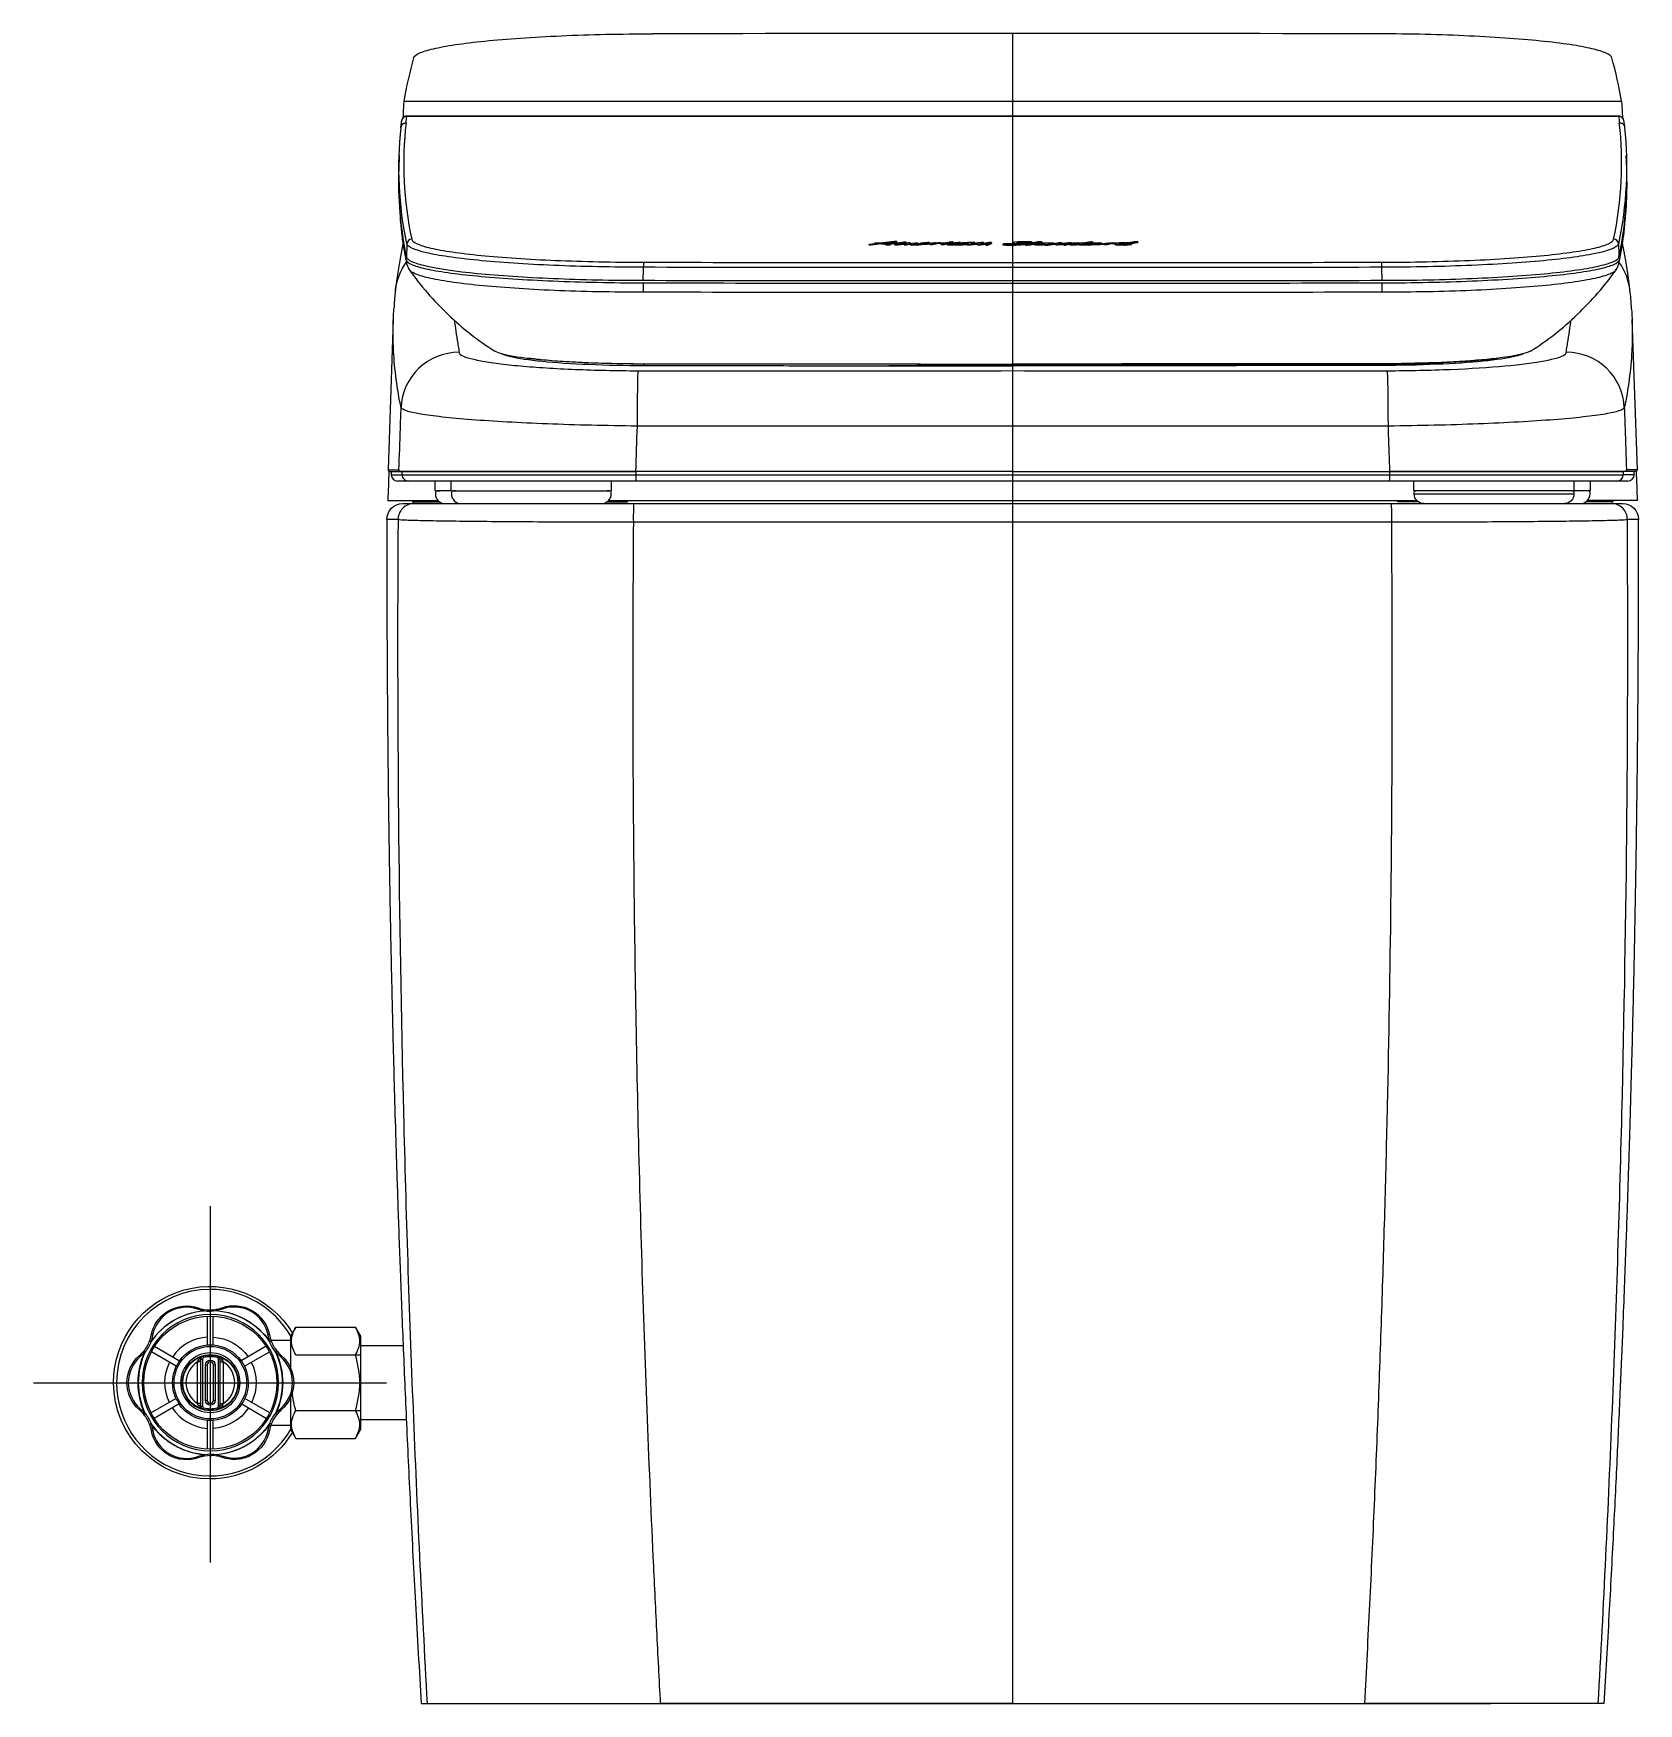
# Model space of a CAD drawing. Header units: millimetres. Extents: x 0 to 460316, y -63250 to 103204.
# Drawn here: x 323913 to 324413, y 66099 to 66619 of the extents above; entities that cross this region are included whole.
import ezdxf

# ---------------------------------------------------------------- set-up
doc = ezdxf.new("R2010")
doc.units = ezdxf.units.MM
doc.header["$LTSCALE"] = 25
doc.linetypes.add('CENTER', pattern=[50.8, 31.75, -6.35, 6.35, -6.35])
doc.layers.add('1', color=1, linetype='CENTER')
doc.layers.add('line', color=7, linetype='Continuous')

msp = doc.modelspace()

# ---------------------------------------------------------------- linework, layer by layer
for p, q in [((324172.99, 66553.73), (324176.01, 66554.09)), ((324173.03, 66553.7), (324172.99, 66553.73)), ((324172.99, 66553.73), (324172.99, 66553.53)), ((324173.03, 66553.5), (324172.99, 66553.53)), ((324173.19, 66553.68), (324173.03, 66553.7)), ((324173.03, 66553.7), (324173.03, 66553.5)), ((324173.19, 66553.48), (324173.03, 66553.5)), ((324173.59, 66553.69), (324173.19, 66553.68)), ((324173.19, 66553.68), (324173.19, 66553.48)), ((324173.59, 66553.49), (324173.19, 66553.48)), ((324176.82, 66554.08), (324173.59, 66553.69)), ((324176.82, 66553.88), (324173.59, 66553.49)), ((324173.59, 66553.69), (324173.59, 66553.49)), ((324174.76, 66554.17), (324175.28, 66554.18)), ((324174.8, 66554.13), (324174.76, 66554.17)), ((324174.76, 66554.17), (324174.76, 66553.97)), ((324174.79, 66553.94), (324174.76, 66553.97)), ((324175.09, 66554.11), (324174.8, 66554.13)), ((324174.8, 66554.13), (324174.8, 66553.94)), ((324176.01, 66554.09), (324175.09, 66554.11)), ((324175.09, 66554.11), (324175.09, 66553.98)), ((324175.28, 66554.18), (324175.95, 66554.15)), ((324175.95, 66554.15), (324176.48, 66554.14)), ((324176.48, 66554.14), (324180.83, 66554.67)), ((324176.82, 66554.08), (324179.37, 66554.11)), ((324176.82, 66554.08), (324176.82, 66553.88)), ((324176.82, 66553.88), (324177.59, 66553.89)), ((324180.28, 66554.5), (324177.27, 66554.14)), ((324177.27, 66554.14), (324179.5, 66554.17)), ((324177.59, 66553.91), (324177.59, 66553.71)), ((324177.98, 66553.85), (324177.59, 66553.91)), ((324177.59, 66553.91), (324177.64, 66553.91)), ((324177.98, 66553.65), (324177.59, 66553.71)), ((324177.64, 66553.91), (324177.68, 66553.92)), ((324177.68, 66553.92), (324178.85, 66553.89)), ((324177.98, 66553.85), (324177.98, 66553.65)), ((324178.42, 66553.68), (324177.98, 66553.85)), ((324178.42, 66553.48), (324177.98, 66553.65)), ((324178.34, 66553.9), (324178.9, 66553.91)), ((324178.62, 66553.66), (324178.42, 66553.68)), ((324178.42, 66553.68), (324178.42, 66553.48)), ((324178.62, 66553.46), (324178.42, 66553.48)), ((324178.85, 66553.66), (324178.62, 66553.66)), ((324178.62, 66553.66), (324178.62, 66553.46)), ((324178.85, 66553.46), (324178.62, 66553.46)), ((324178.85, 66553.89), (324179.37, 66554.11)), ((324178.97, 66553.67), (324178.85, 66553.66)), ((324178.85, 66553.66), (324178.85, 66553.46)), ((324178.97, 66553.47), (324178.85, 66553.46)), ((324179.29, 66553.69), (324178.97, 66553.67)), ((324178.97, 66553.67), (324178.97, 66553.47)), ((324179.29, 66553.49), (324178.97, 66553.47)), ((324179.63, 66554.23), (324179.11, 66554.16)), ((324180.29, 66554.12), (324179.29, 66553.69)), ((324180.29, 66553.92), (324179.29, 66553.49)), ((324179.29, 66553.69), (324179.29, 66553.49)), ((324179.5, 66554.17), (324180.28, 66554.5)), ((324180.29, 66554.12), (324180.75, 66554.12)), ((324180.29, 66554.12), (324180.29, 66553.92)), ((324180.29, 66553.92), (324180.75, 66553.92)), ((324181.55, 66554.65), (324180.41, 66554.17)), ((324180.41, 66554.17), (324181.31, 66554.17)), ((324180.75, 66554.12), (324180.75, 66553.92)), ((324180.75, 66554.12), (324181.46, 66554.11)), ((324180.75, 66553.92), (324181.2, 66553.92)), ((324180.83, 66554.67), (324181.23, 66554.67)), ((324180.95, 66553.86), (324180.87, 66553.76)), ((324180.87, 66553.76), (324181.27, 66553.71)), ((324180.87, 66553.76), (324180.87, 66553.56)), ((324180.87, 66553.56), (324181.27, 66553.51)), ((324181.55, 66554.46), (324180.88, 66554.17)), ((324181.55, 66554), (324180.95, 66553.86)), ((324181.23, 66554.67), (324181.55, 66554.65)), ((324181.27, 66553.71), (324181.27, 66553.51)), ((324181.27, 66553.71), (324181.9, 66553.71)), ((324181.27, 66553.51), (324181.9, 66553.51)), ((324181.31, 66554.17), (324182.02, 66554.17)), ((324181.46, 66554.11), (324182.02, 66554.11)), ((324181.46, 66554.11), (324181.46, 66553.98)), ((324181.55, 66554.65), (324181.55, 66554.46)), ((324183.8, 66554.33), (324181.55, 66554)), ((324181.9, 66553.71), (324184.59, 66554.05)), ((324181.9, 66553.51), (324183.88, 66553.76)), ((324181.9, 66553.71), (324181.9, 66553.51)), ((324182.02, 66554.17), (324182.22, 66554.15)), ((324182.22, 66554.15), (324182.02, 66554.11)), ((324182.02, 66554.11), (324182.02, 66554.07)), ((324182.22, 66554.15), (324182.22, 66554.1)), ((324184.48, 66554.31), (324182.34, 66553.94)), ((324182.34, 66553.94), (324182.38, 66553.92)), ((324182.38, 66553.92), (324182.61, 66553.93)), ((324182.61, 66553.93), (324185.19, 66554.24)), ((324183.92, 66554.34), (324183.8, 66554.33)), ((324184.59, 66554.05), (324183.88, 66553.82)), ((324183.88, 66553.82), (324183.92, 66553.79)), ((324183.88, 66553.82), (324183.88, 66553.62)), ((324183.88, 66553.62), (324183.92, 66553.59)), ((324184.16, 66554.35), (324183.92, 66554.34)), ((324183.92, 66553.79), (324184.64, 66553.77)), ((324183.92, 66553.79), (324183.92, 66553.59)), ((324183.92, 66553.59), (324184.64, 66553.57)), ((324184.44, 66554.34), (324184.16, 66554.35)), ((324184.48, 66554.31), (324184.44, 66554.34)), ((324184.48, 66554.31), (324184.48, 66554.16)), ((324184.64, 66553.77), (324186.18, 66553.97)), ((324184.64, 66553.77), (324184.64, 66553.57)), ((324184.64, 66553.57), (324185.82, 66553.72)), ((324185.19, 66554.24), (324185.59, 66554.25)), ((324185.78, 66554.22), (324185.39, 66554)), ((324185.39, 66554), (324187.33, 66554.19)), ((324185.59, 66554.25), (324185.78, 66554.22)), ((324185.78, 66554.22), (324185.78, 66554.04)), ((324186.18, 66553.97), (324185.82, 66553.75)), ((324185.82, 66553.75), (324185.82, 66553.55)), ((324185.82, 66553.75), (324186.42, 66553.71)), ((324185.82, 66553.55), (324186.42, 66553.51)), ((324186.42, 66553.71), (324186.42, 66553.51)), ((324186.42, 66553.71), (324186.81, 66553.7)), ((324186.42, 66553.51), (324186.81, 66553.5)), ((324186.81, 66553.7), (324188.24, 66553.78)), ((324186.81, 66553.7), (324186.81, 66553.5)), ((324186.81, 66553.5), (324188.24, 66553.59)), ((324188.04, 66554.17), (324186.85, 66553.8)), ((324186.85, 66553.8), (324186.93, 66553.79)), ((324186.93, 66553.79), (324188, 66553.86)), ((324187.33, 66554.19), (324187.68, 66554.2)), ((324188.04, 66553.98), (324187.6, 66553.84)), ((324187.68, 66554.2), (324188.04, 66554.17)), ((324188, 66553.86), (324188.6, 66553.94)), ((324188.04, 66554.17), (324188.04, 66553.98)), ((324188.24, 66553.78), (324188.24, 66553.59)), ((324188.24, 66553.78), (324188.62, 66553.74)), ((324188.24, 66553.59), (324188.62, 66553.54)), ((324188.6, 66553.94), (324189.19, 66554.15)), ((324188.99, 66553.73), (324188.62, 66553.74)), ((324188.62, 66553.74), (324188.62, 66553.54)), ((324188.99, 66553.53), (324188.62, 66553.54)), ((324191.05, 66554), (324188.91, 66553.82)), ((324188.91, 66553.8), (324190.69, 66553.92)), ((324188.91, 66553.82), (324188.91, 66553.8)), ((324189.35, 66553.75), (324188.99, 66553.73)), ((324188.99, 66553.73), (324188.99, 66553.53)), ((324189.35, 66553.55), (324188.99, 66553.53)), ((324189.19, 66554.15), (324190.06, 66554.29)), ((324191.05, 66553.87), (324189.35, 66553.75)), ((324189.35, 66553.75), (324189.35, 66553.55)), ((324191.05, 66553.67), (324189.35, 66553.55)), ((324189.78, 66554.03), (324190.18, 66554.13)), ((324189.94, 66554.03), (324189.78, 66554.03)), ((324190.14, 66554.04), (324189.94, 66554.03)), ((324190.06, 66554.29), (324191.13, 66554.34)), ((324190.53, 66554.1), (324190.14, 66554.04)), ((324190.18, 66554.13), (324190.26, 66554.15)), ((324190.18, 66554.13), (324190.18, 66554.05)), ((324190.26, 66554.15), (324190.57, 66554.21)), ((324190.26, 66554.15), (324190.26, 66554.06)), ((324190.89, 66554.19), (324190.53, 66554.1)), ((324190.57, 66554.21), (324190.85, 66554.22)), ((324190.57, 66554.21), (324190.57, 66554.11)), ((324190.69, 66553.92), (324192.63, 66554.15)), ((324190.85, 66554.22), (324190.85, 66554.18)), ((324190.85, 66554.22), (324190.89, 66554.19)), ((324191.6, 66554.14), (324191.05, 66554)), ((324192.91, 66554.07), (324191.05, 66553.87)), ((324191.05, 66554), (324191.05, 66553.96)), ((324191.05, 66553.87), (324191.05, 66553.67)), ((324192.21, 66553.8), (324191.05, 66553.67)), ((324191.13, 66554.34), (324191.6, 66554.33)), ((324191.6, 66554.33), (324191.8, 66554.22)), ((324191.8, 66554.22), (324191.6, 66554.14)), ((324191.6, 66554.14), (324191.6, 66554.03)), ((324191.8, 66554.22), (324191.8, 66554.05)), ((324192, 66553.73), (324193.07, 66554.06)), ((324192.36, 66553.71), (324192, 66553.73)), ((324192, 66553.73), (324192, 66553.53)), ((324192.36, 66553.51), (324192, 66553.53)), ((324192.75, 66553.72), (324192.36, 66553.71)), ((324192.36, 66553.71), (324192.36, 66553.51)), ((324192.75, 66553.52), (324192.36, 66553.51)), ((324192.63, 66554.15), (324193.38, 66554.25)), ((324194.81, 66554.16), (324192.75, 66553.72)), ((324194.81, 66553.96), (324192.75, 66553.52)), ((324192.75, 66553.72), (324192.75, 66553.52)), ((324193.03, 66554.07), (324192.91, 66554.07)), ((324192.91, 66554.07), (324192.91, 66554.01)), ((324193.07, 66554.06), (324193.03, 66554.07)), ((324193.03, 66554.07), (324193.03, 66554.05)), ((324193.38, 66554.25), (324193.46, 66554.25)), ((324193.46, 66554.25), (324193.78, 66554.27)), ((324193.78, 66554.27), (324193.98, 66554.24)), ((324193.82, 66554.2), (324194.49, 66554.24)), ((324193.94, 66554.22), (324193.82, 66554.2)), ((324193.98, 66554.24), (324193.94, 66554.22)), ((324193.94, 66554.22), (324193.94, 66554.21)), ((324193.98, 66554.24), (324193.98, 66554.21)), ((324194.49, 66554.24), (324194.55, 66554.26)), ((324194.55, 66554.26), (324194.68, 66554.27)), ((324194.68, 66554.27), (324194.97, 66554.27)), ((324194.81, 66554.16), (324194.81, 66553.96)), ((324195.13, 66554.13), (324194.81, 66554.16)), ((324195.13, 66553.93), (324194.81, 66553.96)), ((324194.97, 66554.27), (324195.17, 66554.23)), ((324195.13, 66554.13), (324195.54, 66554.12)), ((324195.13, 66554.13), (324195.13, 66553.93)), ((324195.13, 66553.93), (324195.54, 66553.92)), ((324195.17, 66554.23), (324195.36, 66554.19)), ((324195.36, 66554.19), (324196.24, 66554.22)), ((324195.48, 66553.78), (324196.59, 66554.13)), ((324195.52, 66553.75), (324195.48, 66553.78)), ((324195.48, 66553.78), (324195.48, 66553.58)), ((324195.52, 66553.55), (324195.48, 66553.58)), ((324195.52, 66553.73), (324195.52, 66553.75)), ((324195.52, 66553.73), (324195.52, 66553.53)), ((324195.68, 66553.71), (324195.52, 66553.73)), ((324195.68, 66553.51), (324195.52, 66553.53)), ((324195.54, 66554.12), (324196.04, 66554.13)), ((324195.54, 66554.12), (324195.54, 66553.92)), ((324195.54, 66553.92), (324195.94, 66553.93)), ((324196.04, 66553.71), (324195.68, 66553.71)), ((324195.68, 66553.71), (324195.68, 66553.51)), ((324196.04, 66553.51), (324195.68, 66553.51)), ((324196.04, 66554.13), (324196.59, 66554.13)), ((324196.04, 66554.13), (324196.04, 66553.96)), ((324196.24, 66553.74), (324196.04, 66553.71)), ((324196.04, 66553.71), (324196.04, 66553.51)), ((324196.24, 66553.54), (324196.04, 66553.51)), ((324196.24, 66554.22), (324197.19, 66554.31)), ((324197.94, 66554.29), (324196.24, 66553.74)), ((324197.38, 66553.91), (324196.24, 66553.54)), ((324196.24, 66553.74), (324196.24, 66553.54)), ((324197.19, 66554.31), (324197.46, 66554.33)), ((324197.39, 66553.91), (324197.23, 66553.82)), ((324197.23, 66553.82), (324197.23, 66553.62)), ((324197.23, 66553.82), (324197.54, 66553.75)), ((324197.23, 66553.62), (324197.54, 66553.55)), ((324198.61, 66554.1), (324197.39, 66553.91)), ((324197.94, 66554.09), (324197.39, 66553.92)), ((324197.46, 66554.33), (324197.82, 66554.32)), ((324197.54, 66553.75), (324197.98, 66553.71)), ((324197.54, 66553.75), (324197.54, 66553.55)), ((324197.54, 66553.55), (324197.98, 66553.51)), ((324197.82, 66554.32), (324197.94, 66554.29)), ((324197.94, 66554.29), (324197.94, 66554.09)), ((324197.98, 66553.71), (324197.98, 66553.51)), ((324197.98, 66553.71), (324198.49, 66553.71)), ((324197.98, 66553.51), (324198.49, 66553.51)), ((324198.05, 66554.47), (324198.2, 66554.51)), ((324198.05, 66554.47), (324198.05, 66554.27)), ((324198.19, 66554.43), (324198.05, 66554.47)), ((324198.19, 66554.23), (324198.05, 66554.27)), ((324198.1, 66553.84), (324198.37, 66553.93)), ((324198.18, 66553.8), (324198.1, 66553.84)), ((324198.85, 66553.78), (324198.18, 66553.8)), ((324198.57, 66554.42), (324198.19, 66554.43)), ((324198.19, 66554.43), (324198.19, 66554.23)), ((324198.57, 66554.22), (324198.19, 66554.23)), ((324198.2, 66554.51), (324198.57, 66554.52)), ((324198.37, 66553.93), (324199.6, 66554.1)), ((324198.37, 66553.93), (324198.37, 66553.8)), ((324198.49, 66553.71), (324199.96, 66553.74)), ((324198.49, 66553.71), (324198.49, 66553.51)), ((324198.49, 66553.51), (324199.96, 66553.54)), ((324198.57, 66554.52), (324198.95, 66554.51)), ((324198.96, 66554.43), (324198.57, 66554.42)), ((324198.57, 66554.42), (324198.57, 66554.22)), ((324198.96, 66554.23), (324198.57, 66554.22)), ((324200.75, 66554.28), (324198.61, 66554.1)), ((324198.75, 66553.78), (324199.6, 66553.9)), ((324199.8, 66553.79), (324198.85, 66553.78)), ((324198.95, 66554.51), (324199.11, 66554.47)), ((324199.11, 66554.47), (324198.96, 66554.43)), ((324198.96, 66554.43), (324198.96, 66554.23)), ((324199.11, 66554.27), (324198.96, 66554.23)), ((324199.11, 66554.47), (324199.11, 66554.27)), ((324199.6, 66554.1), (324200.4, 66554.17)), ((324199.6, 66554.1), (324199.6, 66553.9)), ((324199.6, 66553.9), (324200.16, 66553.95)), ((324200.67, 66553.85), (324199.8, 66553.79)), ((324199.96, 66553.74), (324200.71, 66553.79)), ((324199.96, 66553.74), (324199.96, 66553.54)), ((324199.96, 66553.54), (324200.71, 66553.59)), ((324200.55, 66554.18), (324200.16, 66554.11)), ((324200.16, 66554.11), (324200.28, 66554.08)), ((324200.16, 66554.11), (324200.16, 66553.91)), ((324200.16, 66553.91), (324200.28, 66553.88)), ((324200.28, 66554.08), (324200.71, 66554.09)), ((324200.28, 66554.08), (324200.28, 66553.88)), ((324200.28, 66553.88), (324200.71, 66553.89)), ((324200.4, 66554.17), (324200.55, 66554.18)), ((324200.4, 66554.17), (324200.4, 66554.15)), ((324200.83, 66553.9), (324200.67, 66553.85)), ((324200.71, 66554.09), (324201.46, 66554.2)), ((324200.71, 66554.09), (324200.71, 66553.89)), ((324200.71, 66553.89), (324200.99, 66553.93)), ((324200.71, 66553.79), (324200.71, 66553.59)), ((324200.71, 66553.79), (324200.99, 66553.75)), ((324200.71, 66553.59), (324200.99, 66553.55)), ((324201.27, 66554.27), (324200.75, 66554.28)), ((324202.1, 66554.13), (324200.83, 66553.9)), ((324200.99, 66553.75), (324201.7, 66553.72)), ((324200.99, 66553.75), (324200.99, 66553.55)), ((324200.99, 66553.55), (324201.7, 66553.52)), ((324201.5, 66554.25), (324201.27, 66554.27)), ((324201.46, 66554.2), (324201.5, 66554.25)), ((324201.46, 66554.2), (324201.46, 66554.02)), ((324201.48, 66554.02), (324201.5, 66554.05)), ((324201.5, 66554.25), (324201.5, 66554.05)), ((324201.7, 66553.72), (324202.14, 66553.73)), ((324201.7, 66553.72), (324201.7, 66553.52)), ((324201.7, 66553.52), (324202.14, 66553.53)), ((324201.82, 66553.91), (324201.74, 66553.85)), ((324201.74, 66553.85), (324201.94, 66553.85)), ((324202.37, 66554.03), (324201.82, 66553.91)), ((324201.82, 66553.91), (324201.82, 66553.85)), ((324201.94, 66553.85), (324202.3, 66553.85)), ((324203.72, 66554.25), (324202.1, 66554.13)), ((324202.14, 66553.73), (324203.09, 66553.82)), ((324202.14, 66553.73), (324202.14, 66553.53)), ((324202.14, 66553.53), (324203.09, 66553.62)), ((324202.3, 66553.85), (324203.37, 66553.99)), ((324203.05, 66554.1), (324202.37, 66554.03)), ((324202.37, 66554.03), (324202.37, 66553.86)), ((324203.68, 66554.14), (324203.05, 66554.1)), ((324203.05, 66554.1), (324203.05, 66553.95)), ((324203.09, 66553.82), (324203.6, 66553.89)), ((324203.09, 66553.82), (324203.09, 66553.62)), ((324203.09, 66553.62), (324203.41, 66553.66)), ((324203.37, 66553.99), (324204.04, 66554.16)), ((324203.6, 66553.89), (324203.41, 66553.8)), ((324203.41, 66553.8), (324203.41, 66553.6)), ((324203.41, 66553.8), (324203.52, 66553.74)), ((324203.41, 66553.6), (324203.52, 66553.54)), ((324203.52, 66553.74), (324203.96, 66553.71)), ((324203.52, 66553.74), (324203.52, 66553.54)), ((324203.52, 66553.54), (324203.96, 66553.51)), ((324204.04, 66554.16), (324203.68, 66554.14)), ((324203.68, 66554.14), (324203.68, 66554.07)), ((324204.04, 66554.25), (324203.72, 66554.25)), ((324203.96, 66553.71), (324204.55, 66553.72)), ((324203.96, 66553.71), (324203.96, 66553.51)), ((324203.96, 66553.51), (324204.55, 66553.52)), ((324204.63, 66554.23), (324204.04, 66554.25)), ((324204.55, 66553.72), (324206.89, 66554.02)), ((324204.55, 66553.52), (324206.53, 66553.77)), ((324204.55, 66553.72), (324204.55, 66553.52)), ((324204.59, 66553.91), (324205.9, 66554.22)), ((324204.63, 66553.89), (324204.59, 66553.91)), ((324205.19, 66554.27), (324204.63, 66554.23)), ((324204.75, 66553.9), (324204.63, 66553.89)), ((324206.97, 66554.18), (324204.75, 66553.9)), ((324205.66, 66554.27), (324205.19, 66554.27)), ((324205.9, 66554.25), (324205.66, 66554.27)), ((324205.9, 66554.22), (324205.9, 66554.25)), ((324205.9, 66554.22), (324205.9, 66554.05)), ((324206.61, 66553.91), (324206.53, 66553.85)), ((324206.53, 66553.85), (324206.53, 66553.65)), ((324206.53, 66553.85), (324206.57, 66553.8)), ((324206.53, 66553.65), (324206.57, 66553.61)), ((324206.57, 66553.8), (324206.89, 66553.76)), ((324206.57, 66553.8), (324206.57, 66553.61)), ((324206.57, 66553.61), (324206.89, 66553.56)), ((324206.89, 66554.02), (324206.61, 66553.91)), ((324206.89, 66553.76), (324207.24, 66553.75)), ((324206.89, 66553.76), (324206.89, 66553.56)), ((324206.89, 66553.56), (324207.24, 66553.55)), ((324207.4, 66554.21), (324206.97, 66554.18)), ((324207.24, 66553.75), (324207.76, 66553.77)), ((324207.24, 66553.75), (324207.24, 66553.55)), ((324207.24, 66553.55), (324207.76, 66553.57)), ((324208, 66554.24), (324207.4, 66554.21)), ((324207.68, 66553.91), (324208.63, 66554.17)), ((324207.72, 66553.9), (324207.68, 66553.91)), ((324207.84, 66553.9), (324207.72, 66553.9)), ((324207.76, 66553.77), (324210.06, 66554.03)), ((324207.76, 66553.77), (324207.76, 66553.57)), ((324207.76, 66553.57), (324209.33, 66553.75)), ((324210.37, 66554.23), (324207.84, 66553.9)), ((324208.31, 66554.26), (324208, 66554.24)), ((324208.63, 66554.23), (324208.31, 66554.26)), ((324208.63, 66554.17), (324208.63, 66554.23)), ((324208.63, 66554.17), (324208.63, 66554)), ((324209.66, 66553.9), (324209.3, 66553.74)), ((324209.3, 66553.74), (324209.3, 66553.54)), ((324209.3, 66553.74), (324209.42, 66553.68)), ((324209.3, 66553.54), (324209.42, 66553.48)), ((324209.42, 66553.68), (324209.42, 66553.48)), ((324209.42, 66553.68), (324209.66, 66553.67)), ((324209.42, 66553.48), (324209.66, 66553.47)), ((324210.06, 66554.03), (324209.66, 66553.9)), ((324209.66, 66553.67), (324209.9, 66553.67)), ((324209.66, 66553.67), (324209.66, 66553.47)), ((324209.66, 66553.47), (324209.9, 66553.47)), ((324209.9, 66553.67), (324211.17, 66554.15)), ((324209.9, 66553.47), (324211.17, 66553.95)), ((324209.9, 66553.67), (324209.9, 66553.47)), ((324210.77, 66554.24), (324210.37, 66554.23)), ((324211.09, 66554.23), (324210.77, 66554.24)), ((324211.17, 66554.15), (324211.09, 66554.23)), ((324211.17, 66554.15), (324211.17, 66553.95)), ((324214.93, 66553.84), (324214.66, 66553.77)), ((324214.66, 66553.77), (324214.89, 66553.71)), ((324214.66, 66553.77), (324214.66, 66553.58)), ((324214.66, 66553.58), (324214.89, 66553.51)), ((324214.89, 66553.71), (324214.89, 66553.51)), ((324214.89, 66553.71), (324215.55, 66553.68)), ((324214.89, 66553.51), (324215.55, 66553.48)), ((324215.55, 66553.88), (324214.93, 66553.84)), ((324216.22, 66553.9), (324215.55, 66553.88)), ((324215.55, 66553.68), (324215.55, 66553.48)), ((324215.55, 66553.68), (324217.11, 66553.66)), ((324215.55, 66553.48), (324217.11, 66553.46)), ((324216, 66553.79), (324216.18, 66553.83)), ((324216.27, 66553.76), (324216, 66553.79)), ((324216.18, 66553.83), (324217.06, 66553.87)), ((324216.18, 66553.83), (324216.18, 66553.77)), ((324217.02, 66553.9), (324216.22, 66553.9)), ((324217.06, 66553.74), (324216.27, 66553.76)), ((324217.37, 66553.88), (324217.02, 66553.9)), ((324217.06, 66553.87), (324217.36, 66553.88)), ((324217.06, 66553.87), (324217.06, 66553.74)), ((324218.09, 66553.75), (324217.06, 66553.74)), ((324217.11, 66553.66), (324218.75, 66553.69)), ((324217.11, 66553.66), (324217.11, 66553.46)), ((324217.11, 66553.46), (324218.75, 66553.49)), ((324217.36, 66553.88), (324217.37, 66553.88)), ((324217.36, 66553.88), (324217.36, 66553.74)), ((324217.37, 66553.88), (324217.37, 66553.74)), ((324217.87, 66554.27), (324217.78, 66554.18)), ((324217.78, 66554.18), (324218.13, 66554.11)), ((324217.78, 66554.18), (324217.78, 66553.98)), ((324217.78, 66553.98), (324218.13, 66553.91)), ((324218.13, 66554.34), (324217.87, 66554.27)), ((324218.71, 66553.77), (324218.09, 66553.75)), ((324218.13, 66554.34), (324218.28, 66554.35)), ((324218.13, 66554.11), (324218.13, 66553.91)), ((324218.13, 66554.11), (324219.38, 66554)), ((324218.13, 66553.91), (324219.29, 66553.8)), ((324219.29, 66554.45), (324218.28, 66554.35)), ((324219.47, 66553.81), (324218.71, 66553.77)), ((324218.75, 66553.69), (324220.31, 66553.74)), ((324218.75, 66553.69), (324218.75, 66553.49)), ((324218.75, 66553.49), (324220.31, 66553.54)), ((324219.02, 66554.26), (324219.2, 66554.33)), ((324219.24, 66554.19), (324219.02, 66554.26)), ((324219.2, 66554.33), (324220.09, 66554.4)), ((324219.2, 66554.33), (324219.2, 66554.21)), ((324219.86, 66554.11), (324219.24, 66554.19)), ((324220.35, 66554.48), (324219.29, 66554.45)), ((324219.38, 66554), (324219.38, 66553.81)), ((324219.38, 66554), (324219.86, 66553.94)), ((324220, 66553.85), (324219.47, 66553.81)), ((324219.52, 66554.16), (324220.09, 66554.2)), ((324220.62, 66554.06), (324219.86, 66554.11)), ((324219.86, 66553.94), (324220, 66553.85)), ((324219.86, 66553.94), (324219.86, 66553.84)), ((324220.09, 66554.4), (324221.29, 66554.43)), ((324220.09, 66554.4), (324220.09, 66554.2)), ((324220.09, 66554.2), (324221.29, 66554.23)), ((324220.31, 66553.74), (324221.24, 66553.84)), ((324220.31, 66553.74), (324220.31, 66553.54)), ((324220.31, 66553.54), (324221.24, 66553.64)), ((324222.13, 66554.5), (324220.35, 66554.48)), ((324221.29, 66553.97), (324220.62, 66554.06)), ((324221.24, 66553.84), (324221.38, 66553.88)), ((324221.24, 66553.84), (324221.24, 66553.64)), ((324221.24, 66553.64), (324221.38, 66553.69)), ((324221.29, 66554.43), (324221.29, 66554.23)), ((324221.29, 66554.43), (324222.09, 66554.42)), ((324221.29, 66554.23), (324222.09, 66554.22)), ((324221.38, 66553.88), (324221.29, 66553.97)), ((324221.42, 66554.14), (324221.38, 66554.11)), ((324221.38, 66554.11), (324221.38, 66553.92)), ((324221.38, 66554.11), (324221.82, 66554.07)), ((324221.38, 66553.92), (324221.82, 66553.87)), ((324221.38, 66553.88), (324221.38, 66553.69)), ((324221.69, 66554.16), (324221.42, 66554.14)), ((324221.78, 66553.74), (324221.64, 66553.71)), ((324221.64, 66553.71), (324221.78, 66553.67)), ((324221.64, 66553.71), (324221.64, 66553.51)), ((324221.64, 66553.51), (324221.78, 66553.47)), ((324221.69, 66554.16), (324224.07, 66554.17)), ((324221.91, 66553.78), (324221.78, 66553.74)), ((324221.78, 66553.67), (324222.13, 66553.67)), ((324221.78, 66553.67), (324221.78, 66553.47)), ((324221.78, 66553.47), (324222.13, 66553.47)), ((324221.82, 66554.07), (324221.82, 66553.88)), ((324221.82, 66554.07), (324222.04, 66554.06)), ((324221.91, 66553.89), (324221.82, 66553.88)), ((324221.82, 66553.88), (324221.82, 66553.75)), ((324221.82, 66553.88), (324221.95, 66553.84)), ((324222.18, 66553.88), (324221.91, 66553.89)), ((324221.95, 66553.84), (324221.91, 66553.78)), ((324222.04, 66554.06), (324222.04, 66553.89)), ((324222.04, 66554.06), (324222.17, 66554.06)), ((324222.09, 66554.42), (324222.09, 66554.39)), ((324222.09, 66554.39), (324222.13, 66554.35)), ((324222.09, 66554.39), (324222.09, 66554.19)), ((324222.09, 66554.19), (324222.13, 66554.16)), ((324223.47, 66554.47), (324222.13, 66554.5)), ((324222.13, 66554.35), (324222.71, 66554.33)), ((324222.13, 66554.35), (324222.13, 66554.16)), ((324222.13, 66553.67), (324222.62, 66553.69)), ((324222.13, 66553.67), (324222.13, 66553.47)), ((324222.13, 66553.47), (324222.62, 66553.5)), ((324222.17, 66554.06), (324222.25, 66554.07)), ((324222.17, 66554.06), (324222.17, 66553.88)), ((324222.27, 66553.85), (324222.18, 66553.88)), ((324222.22, 66553.87), (324222.25, 66553.87)), ((324222.25, 66554.07), (324222.35, 66554.1)), ((324222.25, 66554.07), (324222.25, 66553.87)), ((324222.25, 66553.87), (324222.35, 66553.9)), ((324222.44, 66553.83), (324222.27, 66553.85)), ((324222.35, 66554.1), (324223.76, 66554.1)), ((324222.35, 66554.1), (324222.35, 66553.9)), ((324222.35, 66553.9), (324222.79, 66553.9)), ((324223.76, 66554.1), (324222.44, 66553.83)), ((324222.62, 66553.69), (324223.24, 66553.79)), ((324222.62, 66553.69), (324222.62, 66553.5)), ((324222.62, 66553.5), (324223.24, 66553.59)), ((324222.71, 66554.33), (324223.38, 66554.34)), ((324222.71, 66554.33), (324222.71, 66554.16)), ((324223.24, 66553.79), (324224.93, 66554.11)), ((324223.24, 66553.79), (324223.24, 66553.59)), ((324223.24, 66553.59), (324224.27, 66553.78)), ((324223.38, 66554.34), (324223.78, 66554.41)), ((324223.38, 66554.34), (324223.38, 66554.17)), ((324223.78, 66554.41), (324223.47, 66554.47)), ((324223.49, 66554.17), (324223.78, 66554.22)), ((324223.78, 66554.41), (324223.78, 66554.22)), ((324225.51, 66554.47), (324224.07, 66554.17)), ((324224.4, 66553.88), (324224.27, 66553.81)), ((324224.27, 66553.81), (324224.58, 66553.73)), ((324224.27, 66553.81), (324224.27, 66553.61)), ((324224.27, 66553.61), (324224.58, 66553.54)), ((324224.7, 66553.95), (324224.4, 66553.88)), ((324224.58, 66553.73), (324225.78, 66553.73)), ((324224.58, 66553.73), (324224.58, 66553.54)), ((324224.58, 66553.54), (324225.78, 66553.53)), ((324225.22, 66554.01), (324224.7, 66553.95)), ((324224.93, 66554.11), (324224.93, 66553.98)), ((324224.93, 66554.11), (324226.27, 66554.11)), ((324226.27, 66554.11), (324225.22, 66554.01)), ((324225.29, 66554.17), (324226.8, 66554.45)), ((324225.29, 66554.17), (324227.47, 66554.18)), ((324225.73, 66554.49), (324225.51, 66554.47)), ((324225.91, 66553.93), (324225.6, 66553.87)), ((324225.6, 66553.87), (324225.69, 66553.83)), ((324225.69, 66553.83), (324226.36, 66553.86)), ((324226.8, 66554.48), (324225.73, 66554.49)), ((324225.78, 66553.73), (324226.36, 66553.75)), ((324225.78, 66553.73), (324225.78, 66553.53)), ((324225.78, 66553.53), (324226.36, 66553.55)), ((324226.44, 66554), (324225.91, 66553.93)), ((324225.91, 66553.93), (324225.91, 66553.84)), ((324226.36, 66553.86), (324227.2, 66553.94)), ((324226.36, 66553.75), (324227.11, 66553.79)), ((324226.36, 66553.75), (324226.36, 66553.55)), ((324226.36, 66553.55), (324227.11, 66553.59)), ((324226.38, 66554.18), (324226.8, 66554.26)), ((324227.42, 66554.09), (324226.44, 66554)), ((324226.44, 66554), (324226.44, 66553.87)), ((324226.8, 66554.45), (324226.8, 66554.48)), ((324226.8, 66554.45), (324226.8, 66554.26)), ((324227.11, 66553.79), (324227.6, 66553.85)), ((324227.11, 66553.79), (324227.11, 66553.59)), ((324227.11, 66553.59), (324227.42, 66553.63)), ((324227.2, 66553.94), (324227.87, 66554.04)), ((324227.69, 66554.11), (324227.42, 66554.09)), ((324227.42, 66554.09), (324227.42, 66553.97)), ((324227.6, 66553.85), (324227.42, 66553.76)), ((324227.42, 66553.76), (324227.42, 66553.56)), ((324227.42, 66553.76), (324227.51, 66553.71)), ((324227.42, 66553.56), (324227.51, 66553.51)), ((324227.47, 66554.18), (324228.22, 66554.22)), ((324227.51, 66553.71), (324227.51, 66553.51)), ((324227.51, 66553.71), (324227.96, 66553.69)), ((324227.51, 66553.51), (324227.96, 66553.49)), ((324227.87, 66554.1), (324227.69, 66554.11)), ((324227.69, 66554.11), (324227.69, 66554.01)), ((324227.87, 66554.04), (324227.87, 66554.1)), ((324227.96, 66553.69), (324227.96, 66553.49)), ((324227.96, 66553.69), (324228.67, 66553.69)), ((324227.96, 66553.49), (324228.67, 66553.49)), ((324228.22, 66554.22), (324228.71, 66554.22)), ((324228.8, 66553.86), (324228.67, 66553.83)), ((324228.67, 66553.83), (324228.8, 66553.82)), ((324228.67, 66553.69), (324229.42, 66553.72)), ((324228.67, 66553.69), (324228.67, 66553.49)), ((324228.67, 66553.49), (324229.42, 66553.52)), ((324228.71, 66554.22), (324229.42, 66554.21)), ((324229.91, 66554.06), (324228.8, 66553.86)), ((324228.8, 66553.86), (324228.8, 66553.82)), ((324228.8, 66553.82), (324228.93, 66553.82)), ((324228.93, 66553.82), (324229.69, 66553.88)), ((324229.42, 66554.21), (324229.78, 66554.16)), ((324229.42, 66553.72), (324231.16, 66553.98)), ((324229.42, 66553.52), (324231.02, 66553.76)), ((324229.42, 66553.72), (324229.42, 66553.52)), ((324229.69, 66553.88), (324230.58, 66554.01)), ((324229.78, 66554.16), (324229.78, 66554.13)), ((324229.78, 66554.13), (324230.31, 66554.14)), ((324230.42, 66554.09), (324229.91, 66554.06)), ((324229.91, 66554.06), (324229.91, 66553.91)), ((324230.31, 66554.14), (324230.58, 66554.13)), ((324230.42, 66554.09), (324230.58, 66554.11)), ((324230.42, 66554.09), (324230.42, 66553.99)), ((324230.58, 66554.13), (324230.58, 66554.11)), ((324230.58, 66554.11), (324230.58, 66554.01)), ((324230.58, 66554.01), (324231.02, 66554.1)), ((324231.02, 66554.1), (324232.13, 66554.23)), ((324231.16, 66553.98), (324231.02, 66553.88)), ((324231.02, 66553.88), (324231.07, 66553.81)), ((324231.02, 66553.88), (324231.02, 66553.69)), ((324231.02, 66553.69), (324231.07, 66553.62)), ((324231.07, 66553.81), (324231.07, 66553.62)), ((324231.07, 66553.81), (324231.38, 66553.76)), ((324231.07, 66553.62), (324231.38, 66553.56)), ((324231.38, 66553.76), (324231.69, 66553.75)), ((324231.38, 66553.76), (324231.38, 66553.56)), ((324231.38, 66553.56), (324231.69, 66553.55)), ((324231.69, 66553.75), (324232.54, 66553.8)), ((324231.69, 66553.75), (324231.69, 66553.55)), ((324231.69, 66553.55), (324232.54, 66553.6)), ((324232.05, 66553.92), (324232.18, 66553.98)), ((324232.31, 66553.91), (324232.05, 66553.92)), ((324232.13, 66554.23), (324232.76, 66554.24)), ((324232.18, 66553.98), (324232.62, 66554.07)), ((324232.18, 66553.98), (324232.18, 66553.91)), ((324232.54, 66553.92), (324232.31, 66553.91)), ((324233.29, 66554), (324232.54, 66553.92)), ((324232.54, 66553.8), (324233.33, 66553.88)), ((324232.54, 66553.8), (324232.54, 66553.6)), ((324232.54, 66553.6), (324233.33, 66553.69)), ((324232.62, 66554.07), (324233.05, 66554.2)), ((324232.62, 66554.07), (324232.62, 66553.93)), ((324232.76, 66554.24), (324233.02, 66554.21)), ((324232.91, 66553.96), (324233.05, 66554)), ((324233.02, 66554.21), (324233.05, 66554.2)), ((324233.05, 66554.2), (324233.05, 66554)), ((324234.31, 66554.11), (324233.29, 66554)), ((324233.33, 66553.88), (324234.62, 66554.03)), ((324233.33, 66553.88), (324233.33, 66553.69)), ((324233.33, 66553.69), (324233.71, 66553.73)), ((324234.14, 66553.88), (324233.65, 66553.7)), ((324233.65, 66553.7), (324233.69, 66553.67)), ((324233.65, 66553.7), (324233.65, 66553.5)), ((324233.65, 66553.5), (324233.69, 66553.47)), ((324233.69, 66553.67), (324233.69, 66553.47)), ((324233.69, 66553.67), (324233.96, 66553.66)), ((324233.69, 66553.47), (324233.96, 66553.46)), ((324233.96, 66553.66), (324233.96, 66553.46)), ((324233.96, 66553.66), (324234.18, 66553.66)), ((324233.96, 66553.46), (324234.18, 66553.47)), ((324234.76, 66554.04), (324234.14, 66553.88)), ((324234.18, 66553.66), (324234.31, 66553.69)), ((324234.18, 66553.66), (324234.18, 66553.47)), ((324234.18, 66553.47), (324234.31, 66553.5)), ((324235.25, 66554.21), (324234.31, 66554.11)), ((324234.31, 66553.69), (324234.36, 66553.71)), ((324234.31, 66553.69), (324234.31, 66553.5)), ((324234.31, 66553.5), (324234.36, 66553.51)), ((324234.36, 66553.74), (324235.65, 66554.01)), ((324234.36, 66553.54), (324235.59, 66553.8)), ((324234.36, 66553.71), (324234.36, 66553.74)), ((324234.36, 66553.71), (324234.36, 66553.51)), ((324234.62, 66554.03), (324234.76, 66554.04)), ((324234.62, 66554.03), (324234.62, 66554)), ((324235.56, 66554.22), (324235.25, 66554.21)), ((324236, 66554.19), (324235.56, 66554.22)), ((324235.69, 66553.88), (324235.56, 66553.78)), ((324235.56, 66553.78), (324235.56, 66553.58)), ((324235.56, 66553.78), (324235.96, 66553.71)), ((324235.56, 66553.58), (324235.96, 66553.51)), ((324235.65, 66554.01), (324236.05, 66554.12)), ((324235.65, 66554.01), (324235.65, 66553.85)), ((324236.36, 66554.02), (324235.69, 66553.88)), ((324235.96, 66553.71), (324235.96, 66553.51)), ((324235.96, 66553.71), (324236.63, 66553.7)), ((324235.96, 66553.51), (324236.63, 66553.5)), ((324236.05, 66554.12), (324236, 66554.19)), ((324236.05, 66554.12), (324236.05, 66553.96)), ((324237.29, 66554.11), (324236.36, 66554.02)), ((324236.49, 66553.79), (324236.58, 66553.87)), ((324236.76, 66553.78), (324236.49, 66553.79)), ((324236.58, 66553.87), (324237.29, 66553.99)), ((324236.58, 66553.87), (324236.58, 66553.79)), ((324236.63, 66553.7), (324237.52, 66553.73)), ((324236.63, 66553.7), (324236.63, 66553.5)), ((324236.63, 66553.5), (324237.52, 66553.53)), ((324237.2, 66553.8), (324236.76, 66553.78)), ((324237.78, 66553.88), (324237.2, 66553.8)), ((324237.83, 66554.17), (324237.29, 66554.11)), ((324237.29, 66553.99), (324237.96, 66554.05)), ((324237.29, 66553.99), (324237.29, 66553.81)), ((324237.52, 66553.73), (324238.23, 66553.83)), ((324237.52, 66553.73), (324237.52, 66553.53)), ((324237.52, 66553.53), (324238.23, 66553.63)), ((324238.23, 66553.97), (324237.78, 66553.88)), ((324237.83, 66554.17), (324237.93, 66554.18)), ((324237.93, 66554.18), (324238.58, 66554.22)), ((324237.96, 66554.05), (324238.4, 66554.09)), ((324237.96, 66554.05), (324237.96, 66553.92)), ((324238.85, 66554.07), (324238.23, 66553.97)), ((324238.23, 66553.83), (324238.58, 66553.74)), ((324238.23, 66553.83), (324238.23, 66553.63)), ((324238.23, 66553.63), (324238.58, 66553.54)), ((324238.4, 66554.09), (324238.89, 66554.11)), ((324238.4, 66554.09), (324238.4, 66554)), ((324238.58, 66554.22), (324239.2, 66554.24)), ((324238.58, 66553.74), (324238.58, 66553.54)), ((324238.58, 66553.74), (324239.25, 66553.7)), ((324238.58, 66553.54), (324239.25, 66553.5)), ((324238.89, 66554.11), (324238.85, 66554.07)), ((324239.47, 66553.98), (324239.16, 66553.88)), ((324239.16, 66553.88), (324239.29, 66553.78)), ((324239.2, 66554.24), (324239.56, 66554.22)), ((324239.25, 66553.7), (324239.78, 66553.72)), ((324239.25, 66553.7), (324239.25, 66553.5)), ((324239.25, 66553.5), (324239.78, 66553.52)), ((324239.29, 66553.78), (324239.65, 66553.77)), ((324242.4, 66554.44), (324239.47, 66553.98)), ((324242.4, 66554.24), (324239.47, 66553.78)), ((324239.47, 66553.98), (324239.47, 66553.78)), ((324239.56, 66554.22), (324239.65, 66554.16)), ((324239.65, 66554.16), (324240.72, 66554.34)), ((324239.65, 66553.77), (324239.91, 66553.8)), ((324239.78, 66553.72), (324240.23, 66553.74)), ((324239.78, 66553.72), (324239.78, 66553.52)), ((324239.78, 66553.52), (324240.23, 66553.54)), ((324239.91, 66553.8), (324240.32, 66553.88)), ((324240.23, 66553.74), (324240.23, 66553.54)), ((324240.23, 66553.74), (324240.72, 66553.71)), ((324240.23, 66553.54), (324240.72, 66553.51)), ((324240.32, 66553.88), (324240.8, 66553.96)), ((324240.72, 66554.34), (324242.12, 66554.55)), ((324240.72, 66553.71), (324241.34, 66553.69)), ((324240.72, 66553.71), (324240.72, 66553.51)), ((324240.72, 66553.51), (324241.34, 66553.49)), ((324240.8, 66553.96), (324241.83, 66554.07)), ((324241.43, 66553.91), (324241.25, 66553.86)), ((324241.25, 66553.86), (324241.29, 66553.81)), ((324241.29, 66553.81), (324241.56, 66553.78)), ((324241.34, 66553.69), (324242.01, 66553.72)), ((324241.34, 66553.69), (324241.34, 66553.49)), ((324241.34, 66553.49), (324242.01, 66553.52)), ((324242.27, 66554.02), (324241.43, 66553.91)), ((324241.43, 66553.91), (324241.43, 66553.79)), ((324241.56, 66553.78), (324241.92, 66553.79)), ((324241.83, 66554.07), (324242.4, 66554.12)), ((324241.92, 66553.79), (324242.63, 66553.89)), ((324242.01, 66553.72), (324242.29, 66553.74)), ((324242.01, 66553.72), (324242.01, 66553.52)), ((324242.01, 66553.52), (324242.29, 66553.54)), ((324242.12, 66554.55), (324242.63, 66554.51)), ((324243.38, 66554.11), (324242.27, 66554.02)), ((324242.27, 66554.02), (324242.27, 66553.84)), ((324242.29, 66553.74), (324243.34, 66553.86)), ((324242.29, 66553.74), (324242.29, 66553.54)), ((324242.29, 66553.54), (324243.34, 66553.66)), ((324242.45, 66554.48), (324242.4, 66554.44)), ((324242.4, 66554.44), (324242.4, 66554.24)), ((324242.45, 66554.28), (324242.4, 66554.24)), ((324242.4, 66554.12), (324243.56, 66554.21)), ((324242.63, 66554.51), (324242.45, 66554.48)), ((324242.45, 66554.48), (324242.45, 66554.28)), ((324242.63, 66554.31), (324242.45, 66554.28)), ((324242.63, 66554.51), (324242.63, 66554.31)), ((324242.63, 66553.89), (324243.21, 66553.99)), ((324242.85, 66553.98), (324242.89, 66554.01)), ((324242.98, 66553.98), (324242.85, 66553.98)), ((324242.85, 66553.98), (324242.85, 66553.93)), ((324242.89, 66554.01), (324243.38, 66554.07)), ((324243.21, 66553.99), (324242.98, 66553.98)), ((324242.98, 66553.98), (324242.98, 66553.95)), ((324243.34, 66553.86), (324243.6, 66553.87)), ((324243.34, 66553.86), (324243.34, 66553.66)), ((324243.34, 66553.66), (324243.43, 66553.66)), ((324243.38, 66554.07), (324243.56, 66554.11)), ((324243.38, 66554.11), (324243.38, 66554.07)), ((324243.56, 66554.11), (324243.38, 66554.11)), ((324243.43, 66553.8), (324243.6, 66553.87)), ((324243.52, 66553.73), (324243.43, 66553.8)), ((324243.43, 66553.8), (324243.43, 66553.6)), ((324243.52, 66553.53), (324243.43, 66553.6)), ((324243.52, 66553.73), (324243.52, 66553.53)), ((324243.87, 66553.71), (324243.52, 66553.73)), ((324243.87, 66553.51), (324243.52, 66553.53)), ((324243.56, 66554.21), (324244.32, 66554.22)), ((324244.23, 66553.72), (324243.87, 66553.71)), ((324243.87, 66553.71), (324243.87, 66553.51)), ((324244.23, 66553.52), (324243.87, 66553.51)), ((324244.94, 66553.77), (324244.23, 66553.72)), ((324244.23, 66553.72), (324244.23, 66553.52)), ((324244.94, 66553.57), (324244.23, 66553.52)), ((324244.32, 66554.22), (324244.76, 66554.2)), ((324244.89, 66553.99), (324244.41, 66553.85)), ((324244.41, 66553.85), (324244.98, 66553.88)), ((324244.72, 66554.16), (324244.63, 66554.13)), ((324244.63, 66554.13), (324244.81, 66554.12)), ((324244.76, 66554.2), (324244.72, 66554.16)), ((324244.72, 66554.16), (324244.72, 66554.13)), ((324244.76, 66554.2), (324244.76, 66554.12)), ((324244.81, 66554.12), (324245.16, 66554.14)), ((324245.43, 66554.1), (324244.89, 66553.99)), ((324244.89, 66553.99), (324244.89, 66553.88)), ((324246.05, 66553.89), (324244.94, 66553.77)), ((324244.94, 66553.77), (324244.94, 66553.57)), ((324246.05, 66553.69), (324244.94, 66553.57)), ((324244.98, 66553.88), (324245.34, 66553.9)), ((324245.16, 66554.14), (324245.38, 66554.14)), ((324245.34, 66553.9), (324247.83, 66554.2)), ((324245.38, 66554.14), (324245.43, 66554.1)), ((324245.43, 66554.1), (324245.43, 66553.91)), ((324247.2, 66554.02), (324246.05, 66553.89)), ((324246.05, 66553.89), (324246.05, 66553.69)), ((324246.39, 66553.73), (324246.05, 66553.69)), ((324246.36, 66553.72), (324246.8, 66553.92)), ((324246.36, 66553.72), (324246.36, 66553.52)), ((324246.49, 66553.7), (324246.36, 66553.72)), ((324246.49, 66553.5), (324246.36, 66553.52)), ((324246.98, 66553.7), (324246.49, 66553.7)), ((324246.49, 66553.7), (324246.49, 66553.5)), ((324246.98, 66553.5), (324246.49, 66553.5)), ((324246.8, 66553.92), (324247.2, 66554.02)), ((324246.98, 66553.7), (324246.99, 66553.7)), ((324246.98, 66553.7), (324246.98, 66553.5)), ((324246.98, 66553.5), (324246.99, 66553.5)), ((324247.16, 66553.73), (324246.99, 66553.7)), ((324246.99, 66553.7), (324246.99, 66553.5)), ((324247.16, 66553.53), (324246.99, 66553.5)), ((324247.2, 66553.77), (324247.16, 66553.73)), ((324247.16, 66553.73), (324247.16, 66553.53)), ((324247.2, 66553.58), (324247.16, 66553.53)), ((324247.61, 66553.89), (324247.2, 66553.77)), ((324247.2, 66553.77), (324247.2, 66553.58)), ((324247.61, 66553.69), (324247.2, 66553.58)), ((324248.23, 66554), (324247.61, 66553.89)), ((324247.61, 66553.89), (324247.61, 66553.69)), ((324248.23, 66553.81), (324247.61, 66553.69)), ((324247.83, 66554.2), (324248.09, 66554.22)), ((324248.09, 66554.22), (324248.45, 66554.22)), ((324249.56, 66554.09), (324248.23, 66554)), ((324248.23, 66554), (324248.23, 66553.81)), ((324249.56, 66553.89), (324248.23, 66553.81)), ((324248.45, 66554.22), (324248.72, 66554.19)), ((324248.72, 66554.19), (324248.58, 66554.12)), ((324248.58, 66554.12), (324249.56, 66554.15)), ((324248.72, 66554.19), (324248.72, 66554.12)), ((324249.56, 66554.15), (324250.54, 66554.17)), ((324250.72, 66554.11), (324249.56, 66554.09)), ((324249.56, 66554.09), (324249.56, 66553.89)), ((324249.72, 66553.89), (324249.56, 66553.89)), ((324249.69, 66553.88), (324249.56, 66553.8)), ((324249.56, 66553.8), (324249.56, 66553.6)), ((324249.56, 66553.8), (324249.83, 66553.72)), ((324249.56, 66553.6), (324249.83, 66553.52)), ((324250.1, 66553.98), (324249.69, 66553.88)), ((324249.83, 66553.72), (324250.72, 66553.68)), ((324249.83, 66553.72), (324249.83, 66553.52)), ((324249.83, 66553.52), (324250.72, 66553.48)), ((324251.12, 66554.13), (324250.1, 66553.98)), ((324250.54, 66554.17), (324250.76, 66554.15)), ((324251.07, 66553.98), (324250.67, 66553.88)), ((324250.67, 66553.88), (324250.72, 66553.81)), ((324250.89, 66554.12), (324250.72, 66554.11)), ((324250.72, 66554.11), (324250.72, 66554.07)), ((324250.72, 66553.81), (324250.99, 66553.79)), ((324250.72, 66553.68), (324251.61, 66553.69)), ((324250.72, 66553.68), (324250.72, 66553.48)), ((324250.72, 66553.48), (324251.61, 66553.5)), ((324250.76, 66554.15), (324250.89, 66554.12)), ((324250.89, 66554.12), (324250.89, 66554.1)), ((324250.99, 66553.79), (324251.56, 66553.83)), ((324251.83, 66554.06), (324251.07, 66553.98)), ((324251.07, 66553.98), (324251.07, 66553.8)), ((324251.83, 66554.19), (324251.12, 66554.13)), ((324251.56, 66553.83), (324251.87, 66553.88)), ((324251.61, 66553.69), (324252.23, 66553.75)), ((324251.61, 66553.69), (324251.61, 66553.5)), ((324251.61, 66553.5), (324252.23, 66553.55)), ((324252.94, 66554.22), (324251.83, 66554.19)), ((324252.49, 66554.11), (324251.83, 66554.06)), ((324251.83, 66554.06), (324251.83, 66553.87)), ((324251.87, 66553.88), (324252.67, 66554.04)), ((324252.23, 66553.75), (324252.23, 66553.69)), ((324252.23, 66553.69), (324252.23, 66553.5)), ((324252.23, 66553.69), (324252.45, 66553.66)), ((324252.23, 66553.5), (324252.45, 66553.47)), ((324252.45, 66553.66), (324252.81, 66553.66)), ((324252.45, 66553.66), (324252.45, 66553.47)), ((324252.45, 66553.47), (324252.81, 66553.46)), ((324252.49, 66554.11), (324252.49, 66554.01)), ((324252.76, 66554.11), (324252.49, 66554.11)), ((324252.67, 66554.04), (324252.9, 66554.1)), ((324252.76, 66554.11), (324252.76, 66554.07)), ((324252.9, 66554.1), (324252.76, 66554.11)), ((324252.81, 66553.66), (324254.71, 66553.81)), ((324252.81, 66553.66), (324252.81, 66553.46)), ((324252.81, 66553.46), (324254.71, 66553.61)), ((324253.47, 66554.21), (324252.94, 66554.22)), ((324253.16, 66553.78), (324253.3, 66553.88)), ((324254.32, 66553.83), (324253.16, 66553.78)), ((324253.3, 66553.88), (324254.27, 66554.1)), ((324253.3, 66553.88), (324253.3, 66553.79)), ((324253.7, 66554.17), (324253.47, 66554.21)), ((324255.56, 66554.48), (324253.7, 66554.17)), ((324253.88, 66553.81), (324254.27, 66553.9)), ((324254.27, 66554.1), (324256.54, 66554.47)), ((324254.27, 66553.9), (324256.54, 66554.27)), ((324254.27, 66554.1), (324254.27, 66553.9)), ((324254.72, 66553.83), (324254.32, 66553.83)), ((324254.71, 66553.81), (324254.71, 66553.61)), ((324254.71, 66553.81), (324254.72, 66553.81)), ((324254.71, 66553.61), (324254.72, 66553.61)), ((324254.72, 66553.81), (324254.72, 66553.83)), ((324254.72, 66553.81), (324254.72, 66553.61)), ((324255.92, 66554.51), (324255.56, 66554.48)), ((324256.23, 66554.53), (324255.92, 66554.51)), ((324256.68, 66554.51), (324256.23, 66554.53)), ((324256.54, 66554.47), (324256.72, 66554.49)), ((324256.54, 66554.47), (324256.54, 66554.27)), ((324256.54, 66554.27), (324256.72, 66554.29)), ((324256.72, 66554.49), (324256.68, 66554.51)), ((324256.72, 66554.49), (324256.72, 66554.29)), ((323965.73, 66221.77), (323965.65, 66221.28)), ((323969.52, 66221.79), (323969.61, 66221.3)), ((323965.65, 66221.28), (323965.64, 66221.37)), ((323966.87, 66210.69), (323966.87, 66219.65)), ((323968.58, 66210.69), (323968.58, 66219.65)), ((323969.62, 66221.38), (323969.61, 66221.3)), ((323948.76, 66211.83), (323949.23, 66211.65)), ((323949.23, 66211.65), (323949.15, 66211.7)), ((323986.69, 66211.83), (323986.22, 66211.65)), ((323986.29, 66211.7), (323986.22, 66211.65)), ((323992.72, 66212.1), (323986.61, 66212.1)), ((323994.35, 66216.22), (323992.72, 66213.4)), ((323992.72, 66213.4), (323992.72, 66203.29)), ((323994.35, 66216.22), (324012.93, 66216.22)), ((324014.56, 66213.4), (324012.93, 66216.22)), ((324014.56, 66184.4), (324014.56, 66213.4)), ((323947.06, 66208.89), (323947.45, 66208.58)), ((323947.45, 66208.58), (323947.37, 66208.61)), ((323957.1, 66204.06), (323949.34, 66208.55)), ((323950.35, 66210.27), (323958.13, 66205.78)), ((323964.72, 66191.59), (323964.72, 66206.25)), ((323964.72, 66206.25), (323965.22, 66206.25)), ((323965.22, 66206.25), (323965.22, 66191.59)), ((323965.46, 66207.22), (323965.59, 66206.74)), ((323969.99, 66207.22), (323969.86, 66206.74)), ((323970.72, 66206.25), (323970.22, 66206.25)), ((323970.22, 66191.59), (323970.22, 66206.25)), ((323970.72, 66206.25), (323970.72, 66191.59)), ((323985.09, 66210.27), (323977.32, 66205.78)), ((323978.34, 66204.06), (323986.11, 66208.55)), ((323988.39, 66208.89), (323988, 66208.58)), ((323988.08, 66208.61), (323988, 66208.58)), ((323994.35, 66207.56), (324014.56, 66207.56)), ((324027.78, 66210.41), (324014.56, 66210.41)), ((323964.72, 66205.38), (323963.72, 66205.38)), ((323963.72, 66192.46), (323963.72, 66205.38)), ((323966.72, 66204.42), (323966.22, 66204.42)), ((323966.22, 66193.42), (323966.22, 66204.42)), ((323966.72, 66204.42), (323966.72, 66193.42)), ((323969.22, 66204.42), (323968.72, 66204.42)), ((323968.72, 66193.42), (323968.72, 66204.42)), ((323969.22, 66204.42), (323969.22, 66193.42)), ((323970.72, 66205.38), (323971.72, 66205.38)), ((323971.72, 66205.38), (323971.72, 66192.46)), ((323949.21, 66189.55), (323956.98, 66194.04)), ((323957.96, 66192.3), (323950.2, 66187.81)), ((323964.72, 66192.46), (323963.72, 66192.46)), ((323964.72, 66191.59), (323965.22, 66191.59)), ((323965.46, 66190.62), (323965.59, 66191.11)), ((323966.72, 66193.42), (323966.22, 66193.42)), ((323969.22, 66193.42), (323968.72, 66193.42)), ((323969.99, 66190.62), (323969.86, 66191.11)), ((323970.72, 66191.59), (323970.22, 66191.59)), ((323970.72, 66192.46), (323971.72, 66192.46)), ((323977.49, 66192.3), (323985.25, 66187.81)), ((323986.24, 66189.55), (323978.47, 66194.04)), ((323992.72, 66194.61), (323992.72, 66184.4)), ((323947.06, 66188.95), (323947.45, 66189.27)), ((323947.45, 66189.27), (323947.37, 66189.23)), ((323948.76, 66186.01), (323949.23, 66186.19)), ((323949.23, 66186.19), (323949.15, 66186.14)), ((323966.87, 66178.19), (323966.87, 66187.15)), ((323968.58, 66178.19), (323968.58, 66187.15)), ((323986.69, 66186.01), (323986.22, 66186.19)), ((323986.29, 66186.14), (323986.22, 66186.19)), ((323986.6, 66185.7), (323992.72, 66185.7)), ((323988.39, 66188.95), (323988, 66189.27)), ((323988.08, 66189.23), (323988, 66189.27)), ((323994.35, 66190.24), (324014.56, 66190.24)), ((324028.77, 66187.4), (324014.56, 66187.4)), ((324014.59, 66187.4), (324014.59, 66187.4)), ((323992.72, 66184.4), (323994.35, 66181.58)), ((323994.35, 66181.58), (324012.93, 66181.58)), ((324012.93, 66181.58), (324014.56, 66184.4)), ((323965.84, 66176.54), (323965.83, 66176.46)), ((323965.92, 66176.05), (323965.84, 66176.54)), ((323969.72, 66176.07), (323969.8, 66176.56)), ((323969.81, 66176.47), (323969.8, 66176.56))]:
    msp.add_line(p, q)
at = {"color": 7, "linetype": 'Continuous'}
msp.add_line((324063.14, 66098.91), (324366.76, 66098.91), dxfattribs=at)
at = {"extrusion": (0, 0, -1)}
for radius in [21.25, 9.27]:
    msp.add_circle((-323967.72, 66198.92), radius, dxfattribs=at)
for radius in [20.75, 11.3, 8.77]:
    msp.add_circle((323967.72, 66198.92), radius)
for centre, radius, start, end in [((-323967.58, 66198.92), 30, 0, 148.9838), ((-323967.72, 66198.92), 22.54, 34.5369, 84.6902), ((-323967.58, 66232.8), 11.68, 259.98, 279.5313), ((-323967.72, 66198.92), 22.54, 94.8212, 145.4631), ((-323938.34, 66215.88), 11.68, 201.2507, 218.7493), ((-323967.72, 66198.92), 14.25, 93.442, 145.3935), ((-323997.11, 66215.88), 11.68, 321.2507, 338.7493), ((-323967.72, 66198.92), 22.54, 334.5369, 25.4631), ((-323967.72, 66198.92), 11.8, 35.5658, 85.8422), ((-323967.72, 66198.92), 11.8, 85.8422, 94.1578), ((-323967.72, 66198.92), 11.8, 94.1578, 144.4342), ((-323967.72, 66198.92), 22.54, 154.5369, 205.4631), ((-323967.72, 66198.92), 11.8, 335.5658, 25.8422), ((-323967.72, 66198.92), 11.8, 144.4342, 154.1578), ((-323967.72, 66198.92), 11.8, 154.1578, 204.4342), ((-323967.72, 66198.92), 14.25, 153.442, 205.3935), ((-323967.58, 66198.92), 30, 270, 0), ((-323967.72, 66198.92), 11.8, 274.1578, 325.8422), ((-323967.72, 66198.92), 11.8, 214.1578, 265.8422), ((-323967.72, 66198.92), 14.25, 213.442, 266.558), ((-323967.72, 66198.92), 11.8, 204.4342, 214.1578), ((-323938.34, 66181.96), 11.68, 141.2507, 158.7493), ((-323967.72, 66198.92), 22.54, 274.8212, 325.4631), ((-323967.72, 66198.92), 11.8, 265.8422, 274.1578), ((-323967.72, 66198.92), 22.54, 214.5369, 264.6902), ((-323997.11, 66181.96), 11.68, 21.2507, 38.7493), ((-323967.58, 66198.92), 30, 211.0613, 270), ((-323967.87, 66165.04), 11.68, 79.98, 99.5313), ((-323967.72, 66198.92), 22.75, 270, 271.9575), ((-323967.72, 66198.92), 22.75, 267.5531, 270)]:
    msp.add_arc(centre, radius, start, end, dxfattribs=at)
for centre, radius, start, end in [((323967.58, 66198.92), 29.07, 90, 180), ((323967.58, 66198.92), 29.07, 29.9869, 90), ((323967.58, 66232.8), 11.18, 260.4687, 280.02), ((323967.72, 66198.92), 22.46, 95.3098, 145.4631), ((323967.72, 66198.92), 22.46, 34.5369, 85.1788), ((323938.34, 66215.88), 11.18, 321.2507, 338.7493), ((323967.72, 66198.92), 14.25, 93.442, 145.3935), ((323997.11, 66215.88), 11.18, 201.2507, 218.7493), ((323967.72, 66198.92), 22.46, 154.5369, 205.4631), ((323965.72, 66206.25), 0.5, 105.2575, 180), ((323967.72, 66198.92), 8.1, 74.7425, 105.2575), ((323969.72, 66206.25), 0.5, 0, 74.7425), ((323967.72, 66198.92), 22.46, 334.5369, 25.4631), ((323967.72, 66198.92), 14.25, 153.442, 205.3935), ((323967.72, 66198.92), 11.8, 144.4342, 154.1578), ((323967.72, 66198.92), 7.6, 121.7569, 238.2431), ((323967.72, 66204.42), 1, 0, 180), ((323967.72, 66198.92), 7.6, 301.7569, 58.2431), ((323967.58, 66198.92), 29.07, 180, 329.9569), ((323967.72, 66198.92), 14.25, 213.442, 266.558), ((323967.72, 66198.92), 11.8, 204.4342, 214.1578), ((323965.72, 66191.59), 0.5, 180, 254.7425), ((323967.72, 66198.92), 8.1, 254.7425, 285.2575), ((323967.72, 66193.42), 1, 180, 0), ((323969.72, 66191.59), 0.5, 285.2575, 0), ((323938.34, 66181.96), 11.18, 21.2507, 38.7493), ((323967.72, 66198.92), 22.46, 214.5369, 265.1788), ((323967.72, 66198.92), 22.46, 275.3098, 325.4631), ((323997.11, 66181.96), 11.18, 141.2507, 158.7493), ((323967.87, 66165.04), 11.18, 80.4687, 100.02)]:
    msp.add_arc(centre, radius, start, end)
at = {"extrusion": (-6.12323e-17, 0, -1)}
for centre, radius, start, end in [((-323967.72, 66198.92), 8.6, 285.2575, 74.7425), ((-323965.72, 66206.25), 1, 0, 74.7425), ((-323967.72, 66198.92), 8.6, 74.7425, 105.2575), ((-323967.72, 66198.92), 8.6, 105.2575, 254.7425), ((-323969.72, 66206.25), 1, 105.2575, 180), ((-323967.72, 66204.42), 1.5, 0, 180), ((-323965.72, 66191.59), 1, 285.2575, 0), ((-323967.72, 66198.92), 8.6, 254.7425, 285.2575), ((-323967.72, 66193.42), 1.5, 180, 0), ((-323969.72, 66191.59), 1, 180, 254.7425)]:
    msp.add_arc(centre, radius, start, end, dxfattribs=at)
for centre, major_axis, ratio, start_param, end_param in [((323963.77, 66221.76), (-0.163, -0.473), 0.084723, 3.141593, 4.559672), ((323965.65, 66221.28), (-0.083, -0.493), 0.045119, 3.141593, 4.543735), ((323969.61, 66221.3), (-0.087, 0.492), 0.045119, 4.881043, 6.283185), ((323971.53, 66221.81), (0.169, -0.471), 0.085671, 1.722984, 3.141593), ((323949.23, 66211.65), (-0.466, 0.181), 0.04049, 4.882204, 6.283185), ((323949.81, 66213.68), (0.491, -0.094), 0.08409, 1.723863, 3.141593), ((323985.63, 66213.73), (-0.491, -0.092), 0.085046, 3.141593, 4.559851), ((323986.22, 66211.65), (-0.466, -0.181), 0.04049, 3.141593, 4.542574), ((323945.95, 66207.02), (0.326, -0.379), 0.085046, 3.141593, 4.559851), ((323947.45, 66208.58), (0.39, -0.313), 0.04049, 3.141593, 4.542574), ((323963.72, 66206.25), (-1, 0), 0.335675, 1.751915, 3.141593), ((323971.72, 66206.25), (1, 0), 0.335675, 3.141593, 4.53127), ((323988, 66208.58), (0.39, 0.313), 0.04049, 4.882204, 6.283185), ((323989.5, 66207.02), (0.326, 0.379), 0.085046, 4.864927, 6.283185), ((323945.95, 66190.82), (0.326, 0.379), 0.085046, 1.723334, 3.141593), ((323963.72, 66191.59), (-1, 0), 0.335675, 3.141593, 4.53127), ((323971.72, 66191.59), (1, 0), 0.335675, 1.751915, 3.141593), ((323989.5, 66190.82), (0.326, -0.379), 0.085046, 0, 1.418259), ((323947.45, 66189.27), (-0.39, -0.313), 0.04049, 4.882204, 6.283185), ((323949.23, 66186.19), (0.466, 0.181), 0.04049, 3.141593, 4.542574), ((323986.22, 66186.19), (0.466, -0.181), 0.04049, 4.882204, 6.283185), ((323988, 66189.27), (-0.39, 0.313), 0.04049, 3.141593, 4.542574), ((323949.82, 66184.11), (-0.491, -0.092), 0.085046, 0, 1.418259), ((323985.64, 66184.16), (0.491, -0.094), 0.08409, 4.865455, 6.283185), ((323963.92, 66176.04), (0.169, -0.471), 0.085671, 4.864577, 6.283185), ((323965.84, 66176.54), (0.087, -0.492), 0.045119, 4.881043, 6.283185), ((323969.8, 66176.56), (0.083, 0.493), 0.045119, 3.141593, 4.543735), ((323971.67, 66176.08), (-0.163, -0.473), 0.084723, 0, 1.418079)]:
    msp.add_ellipse(centre, major_axis=major_axis, ratio=ratio, start_param=start_param, end_param=end_param)
for points, knots in [([(323949.32, 66213.77), (323949.62, 66215.35), (323950.26, 66216.83), (323952.11, 66219.44), (323953.32, 66220.54), (323957.45, 66222.93), (323960.9, 66223.28), (323963.94, 66222.23)], [0, 0, 0, 0, 0.25, 0.25, 0.5, 0.5, 1, 1, 1, 1]), ([(323963.76, 66221.84), (323960.85, 66222.84), (323957.54, 66222.51), (323952.26, 66219.45), (323950.33, 66216.76), (323949.74, 66213.73)], [0, 0, 0, 0, 0.5, 0.5, 1, 1, 1, 1]), ([(323971.36, 66222.28), (323974.41, 66223.37), (323977.9, 66223.05), (323983.47, 66219.86), (323985.52, 66217.01), (323986.12, 66213.82)], [0, 0, 0, 0, 0.5, 0.5, 1, 1, 1, 1]), ([(323985.7, 66213.78), (323985.12, 66216.84), (323983.15, 66219.57), (323977.81, 66222.63), (323974.47, 66222.94), (323971.54, 66221.89)], [0, 0, 0, 0, 0.5, 0.5, 1, 1, 1, 1]), ([(323994.35, 66207.56), (323993.54, 66208.97), (323993.02, 66210.41), (323993.01, 66213.35), (323993.54, 66214.8), (323994.35, 66216.22)], [0, 0, 0, 0, 0.5, 0.5, 1, 1, 1, 1]), ([(324012.93, 66207.56), (324013.75, 66208.97), (324014.27, 66210.41), (324014.27, 66213.35), (324013.75, 66214.8), (324012.93, 66216.22)], [0, 0, 0, 0, 0.5, 0.5, 1, 1, 1, 1]), ([(323945.62, 66190.44), (323943.17, 66192.54), (323941.72, 66195.73), (323941.73, 66202.12), (323943.17, 66205.3), (323945.62, 66207.4)], [0, 0, 0, 0, 0.5, 0.5, 1, 1, 1, 1]), ([(323945.87, 66207.05), (323943.52, 66205.03), (323942.14, 66201.99), (323942.14, 66195.86), (323943.52, 66192.81), (323945.87, 66190.79)], [0, 0, 0, 0, 0.5, 0.5, 1, 1, 1, 1]), ([(323963.9, 66205.92), (323963.95, 66206.07), (323964.03, 66206.21), (323964.23, 66206.49), (323964.37, 66206.63), (323964.68, 66206.88), (323964.86, 66206.98), (323965.17, 66207.13), (323965.31, 66207.18), (323965.46, 66207.22), (323965.46, 66207.22), (323965.46, 66207.22)], [0, 0, 0, 0, 0.211246, 0.211246, 0.490258, 0.490258, 0.78336, 0.78336, 0.996074, 0.996074, 1, 1, 1, 1]), ([(323969.99, 66207.22), (323969.99, 66207.22), (323969.99, 66207.22), (323970.14, 66207.18), (323970.27, 66207.13), (323970.59, 66206.98), (323970.77, 66206.88), (323971.08, 66206.63), (323971.22, 66206.49), (323971.42, 66206.21), (323971.5, 66206.07), (323971.54, 66205.92)], [0, 0, 0, 0, 0.003926, 0.003926, 0.21664, 0.21664, 0.509742, 0.509742, 0.788754, 0.788754, 1, 1, 1, 1]), ([(323989.58, 66190.79), (323991.93, 66192.81), (323993.31, 66195.86), (323993.31, 66201.99), (323991.93, 66205.03), (323989.58, 66207.05)], [0, 0, 0, 0, 0.5, 0.5, 1, 1, 1, 1]), ([(323989.83, 66207.4), (323992.28, 66205.3), (323993.72, 66202.12), (323993.73, 66195.73), (323992.28, 66192.54), (323989.83, 66190.44)], [0, 0, 0, 0, 0.5, 0.5, 1, 1, 1, 1]), ([(324012.93, 66190.24), (324013.74, 66193.04), (324014.27, 66195.96), (324014.27, 66201.83), (324013.75, 66204.74), (324012.93, 66207.56)], [0, 0, 0, 0, 0.5, 0.5, 1, 1, 1, 1]), ([(323965.46, 66190.62), (323965.46, 66190.62), (323965.46, 66190.63), (323965.31, 66190.67), (323965.17, 66190.72), (323964.86, 66190.86), (323964.68, 66190.97), (323964.37, 66191.21), (323964.23, 66191.35), (323964.03, 66191.63), (323963.95, 66191.77), (323963.9, 66191.92)], [0, 0, 0, 0, 0.003926, 0.003926, 0.21664, 0.21664, 0.509742, 0.509742, 0.788754, 0.788754, 1, 1, 1, 1]), ([(323971.54, 66191.92), (323971.5, 66191.77), (323971.42, 66191.63), (323971.22, 66191.35), (323971.08, 66191.21), (323970.77, 66190.97), (323970.59, 66190.86), (323970.27, 66190.72), (323970.14, 66190.67), (323969.99, 66190.63), (323969.99, 66190.62), (323969.99, 66190.62)], [0, 0, 0, 0, 0.211246, 0.211246, 0.490258, 0.490258, 0.78336, 0.78336, 0.996074, 0.996074, 1, 1, 1, 1]), ([(323994.35, 66181.58), (323993.54, 66182.99), (323993.02, 66184.43), (323993.01, 66187.37), (323993.54, 66188.82), (323994.35, 66190.24)], [0, 0, 0, 0, 0.5, 0.5, 1, 1, 1, 1]), ([(324012.93, 66181.58), (324013.75, 66182.99), (324014.27, 66184.43), (324014.27, 66187.37), (324013.75, 66188.82), (324012.93, 66190.24)], [0, 0, 0, 0, 0.5, 0.5, 1, 1, 1, 1]), ([(323964.09, 66175.56), (323961.04, 66174.47), (323957.54, 66174.79), (323951.97, 66177.98), (323949.93, 66180.83), (323949.33, 66184.02)], [0, 0, 0, 0, 0.5, 0.5, 1, 1, 1, 1]), ([(323949.75, 66184.06), (323950.33, 66181), (323952.29, 66178.28), (323957.63, 66175.22), (323960.98, 66174.9), (323963.91, 66175.95)], [0, 0, 0, 0, 0.5, 0.5, 1, 1, 1, 1]), ([(323986.13, 66184.07), (323985.52, 66180.91), (323983.5, 66178.09), (323979.37, 66175.71), (323977.81, 66175.21), (323974.63, 66174.9), (323973.03, 66175.09), (323971.51, 66175.61)], [0, 0, 0, 0, 0.5, 0.5, 0.75, 0.75, 1, 1, 1, 1]), ([(323971.69, 66176), (323974.6, 66175), (323977.9, 66175.33), (323983.18, 66178.39), (323985.12, 66181.08), (323985.71, 66184.11)], [0, 0, 0, 0, 0.5, 0.5, 1, 1, 1, 1])]:
    msp.add_open_spline(points, degree=3, knots=knots)
for points in [[(323965.64, 66221.37), (323965, 66221.47), (323964.38, 66221.63), (323963.76, 66221.84)], [(323963.94, 66222.23), (323964.53, 66222.03), (323965.12, 66221.88), (323965.73, 66221.77)], [(323969.52, 66221.79), (323970.15, 66221.9), (323970.76, 66222.06), (323971.36, 66222.28)], [(323971.54, 66221.89), (323970.91, 66221.67), (323970.27, 66221.5), (323969.62, 66221.38)], [(323948.76, 66211.83), (323949, 66212.46), (323949.19, 66213.11), (323949.32, 66213.77)], [(323949.74, 66213.73), (323949.61, 66213.04), (323949.41, 66212.36), (323949.15, 66211.7)], [(323986.29, 66211.7), (323986.03, 66212.37), (323985.83, 66213.07), (323985.7, 66213.78)], [(323986.12, 66213.82), (323986.25, 66213.14), (323986.44, 66212.48), (323986.69, 66211.83)], [(323945.62, 66207.4), (323946.15, 66207.86), (323946.63, 66208.35), (323947.06, 66208.89)], [(323947.37, 66208.61), (323946.92, 66208.05), (323946.42, 66207.53), (323945.87, 66207.05)], [(323989.58, 66207.05), (323989.03, 66207.53), (323988.53, 66208.05), (323988.08, 66208.61)], [(323988.39, 66208.89), (323988.82, 66208.35), (323989.3, 66207.86), (323989.83, 66207.4)], [(323963.72, 66205.38), (323963.79, 66205.56), (323963.85, 66205.75), (323963.9, 66205.92)], [(323971.54, 66205.92), (323971.6, 66205.75), (323971.66, 66205.56), (323971.72, 66205.38)], [(323994.35, 66190.24), (323993.81, 66192.12), (323993.4, 66194.04), (323993.18, 66195.98)], [(323945.87, 66190.79), (323946.42, 66190.31), (323946.92, 66189.79), (323947.37, 66189.23)], [(323963.9, 66191.92), (323963.85, 66192.09), (323963.79, 66192.28), (323963.72, 66192.46)], [(323971.72, 66192.46), (323971.66, 66192.28), (323971.6, 66192.09), (323971.54, 66191.92)], [(323988.08, 66189.23), (323988.53, 66189.79), (323989.03, 66190.31), (323989.58, 66190.79)], [(323947.06, 66188.95), (323946.63, 66189.49), (323946.15, 66189.99), (323945.62, 66190.44)], [(323949.33, 66184.02), (323949.2, 66184.71), (323949.01, 66185.37), (323948.76, 66186.01)], [(323949.15, 66186.14), (323949.42, 66185.47), (323949.62, 66184.78), (323949.75, 66184.06)], [(323985.71, 66184.11), (323985.84, 66184.81), (323986.04, 66185.48), (323986.29, 66186.14)], [(323986.69, 66186.01), (323986.45, 66185.38), (323986.26, 66184.74), (323986.13, 66184.07)], [(323989.83, 66190.44), (323989.3, 66189.99), (323988.82, 66189.49), (323988.39, 66188.95)], [(323963.91, 66175.95), (323964.54, 66176.17), (323965.18, 66176.34), (323965.83, 66176.46)], [(323965.92, 66176.05), (323965.3, 66175.94), (323964.69, 66175.78), (323964.09, 66175.56)], [(323971.51, 66175.61), (323970.92, 66175.81), (323970.33, 66175.97), (323969.72, 66176.07)], [(323969.81, 66176.47), (323970.45, 66176.37), (323971.07, 66176.21), (323971.69, 66176)]]:
    msp.add_open_spline(points, degree=3)
at = {"layer": '1', "ltscale": 50}
for p, q in [((324217.72, 66098.91), (324217.72, 66619.41)), ((323967.72, 66142.86), (323967.72, 66253.92)), ((323912.58, 66198.92), (324022.58, 66198.92))]:
    msp.add_line(p, q, dxfattribs=at)
at = {"layer": 'line'}
for p, q in [((324028.04, 66598.37), (324407.41, 66598.37)), ((324028.58, 66591.6), (324028.7, 66591.6)), ((324406.65, 66593.54), (324028.8, 66593.54)), ((324406.63, 66593.66), (324028.82, 66593.66)), ((324406.75, 66591.6), (324406.86, 66591.6)), ((324026.55, 66581.35), (324026.41, 66577.27)), ((324409.04, 66577.27), (324408.9, 66581.35)), ((324024.73, 66530.24), (324023.09, 66483.43)), ((324412.36, 66483.43), (324410.72, 66530.24)), ((324023.09, 66483.43), (324026.49, 66483.43)), ((324023.59, 66482.91), (324027.21, 66482.91)), ((324024.07, 66482.91), (324024.07, 66481.91)), ((324027.21, 66482.91), (324027.47, 66482.91)), ((324027.47, 66481.91), (324027.47, 66482.91)), ((324027.47, 66482.91), (324100.25, 66482.91)), ((324100.25, 66482.91), (324100.25, 66481.91)), ((324335.2, 66482.91), (324407.98, 66482.91)), ((324335.2, 66481.91), (324335.2, 66482.91)), ((324408.24, 66482.91), (324407.98, 66482.91)), ((324407.98, 66482.91), (324407.98, 66481.91)), ((324411.86, 66482.91), (324408.24, 66482.91)), ((324412.36, 66483.43), (324408.96, 66483.43)), ((324411.38, 66481.91), (324411.38, 66482.91)), ((324024.07, 66481.91), (324027.47, 66481.91)), ((324029.47, 66479.91), (324026.07, 66479.91)), ((324027.47, 66481.91), (324100.25, 66481.91)), ((324100.28, 66479.91), (324029.47, 66479.91)), ((324037.72, 66476.91), (324037.72, 66479.91)), ((324042.72, 66476.91), (324042.72, 66479.91)), ((324092.72, 66476.91), (324092.72, 66479.91)), ((324405.98, 66479.91), (324335.17, 66479.91)), ((324335.2, 66481.91), (324407.98, 66481.91)), ((324342.72, 66476.91), (324342.72, 66479.91)), ((324392.72, 66476.91), (324392.72, 66479.91)), ((324397.72, 66476.91), (324397.72, 66479.91)), ((324409.38, 66479.91), (324405.98, 66479.91)), ((324411.38, 66481.91), (324407.98, 66481.91)), ((324022.99, 66473.91), (324038.59, 66473.91)), ((324027.71, 66472.91), (324031.18, 66472.91)), ((324030.72, 66473.91), (324030.72, 66473.41)), ((324030.72, 66473.41), (324039.17, 66473.41)), ((324037.82, 66476.41), (324037.82, 66475.91)), ((324042.82, 66476.41), (324042.82, 66475.91)), ((324091.28, 66473.41), (324097.72, 66473.41)), ((324091.86, 66473.91), (324343.58, 66473.91)), ((324092.62, 66475.91), (324092.62, 66476.41)), ((324097.72, 66473.41), (324097.72, 66473.91)), ((324337.72, 66473.41), (324337.72, 66473.91)), ((324342.12, 66473.41), (324337.72, 66473.41)), ((324344.17, 66473.41), (324342.12, 66473.41)), ((324342.82, 66475.91), (324342.82, 66476.41)), ((324392.62, 66476.41), (324392.62, 66475.91)), ((324404.72, 66473.41), (324396.28, 66473.41)), ((324412.46, 66473.91), (324396.86, 66473.91)), ((324397.62, 66475.91), (324397.62, 66476.41)), ((324404.72, 66473.91), (324404.72, 66473.41)), ((324412.74, 66467.92), (324412.74, 66467.92)), ((324033.42, 66098.91), (324035.27, 66098.91)), ((324402.02, 66098.91), (324400.18, 66098.91))]:
    msp.add_line(p, q, dxfattribs=at)
for centre, radius, start, end in [((324023.59, 66483.41), 0.5, 178, 270), ((324411.86, 66483.41), 0.5, 270, 2), ((324026.07, 66481.91), 2, 180, 270), ((324038.32, 66476.41), 0.5, 90, 180), ((324043.32, 66476.41), 0.5, 90, 180), ((324092.12, 66476.41), 0.5, 360, 90), ((324397.12, 66476.41), 0.5, 360, 90), ((324409.38, 66481.91), 2, 270, 0), ((324040.82, 66475.91), 3, 180, 270), ((324045.82, 66475.91), 3, 180, 270), ((324089.62, 66475.91), 3, 270, 0), ((324394.62, 66475.91), 3, 270, 0)]:
    msp.add_arc(centre, radius, start, end, dxfattribs=at)
at = {"layer": 'line', "extrusion": (0, 0, -1)}
for centre, radius, start, end in [((-324343.32, 66476.41), 0.5, 360, 90), ((-324392.12, 66476.41), 0.5, 90, 180), ((-324027.71, 66467.91), 5, 0.0023, 90.0001), ((-324345.82, 66475.91), 3, 270, 0), ((-324389.62, 66475.91), 3, 180, 270), ((-324407.74, 66467.91), 5, 89.9999, 179.7867)]:
    msp.add_arc(centre, radius, start, end, dxfattribs=at)
at = {"layer": 'line'}
for centre, major_axis, ratio, start_param, end_param in [((324217.72, 65904.84), (7150.96, 0), 0.099926, 1.555112, 1.586481), ((335247.69, 66579.98), (11221.16, 0), 0.099919, 3.113176, 3.12519), ((313187.76, 66579.98), (11221.16, 0), 0.099919, 0.016403, 0.028416), ((324028.8, 66592.05), (1.49, -0.18), 0.994973, 1.690819, 3.227739), ((335247.73, 66578.87), (11219.75, 0), 0.099919, 3.130236, 3.162643), ((335237.33, 66579.98), (11209.35, 0.01), 0.099965, 3.129476, 3.131206), ((313187.72, 66578.87), (11219.75, 0), 0.099919, 6.262135, 6.294542), ((313215.47, 66580), (-11192, 0.03), 0.100043, 3.151987, 3.153719), ((324406.65, 66592.05), (-1.49, -0.18), 0.994973, 3.055446, 4.592366), ((335247.72, 66573.36), (11221.39, 0), 0.099919, 3.138104, 3.162619), ((313187.72, 66573.36), (11221.39, 0), 0.099919, 6.262159, 6.286674), ((324030.47, 66553.78), (1.47, 0.31), 0.994827, 1.36417, 2.897794), ((324404.98, 66553.78), (-1.47, 0.31), 0.994827, 3.385392, 4.919015), ((324033.28, 66548.62), (4.39, 0.97), 0.995212, 2.911332, 3.202527), ((324033.28, 66548.62), (4.39, 0.97), 0.995212, 3.202526, 3.411682), ((324102.75, 66546.62), (0, 1.5), 0.015654, 0.0996, 1.628453), ((324332.7, 66546.62), (0, 1.5), 0.015654, 4.654732, 6.183585), ((324402.17, 66548.62), (-4.39, 0.97), 0.995212, 2.865312, 3.076524), ((324402.17, 66548.62), (-4.39, 0.97), 0.995212, 3.076524, 3.370647), ((324102.62, 66541.97), (0.01, 4.5), 0.015684, 1.635488, 2.36321), ((324332.83, 66541.97), (-0.01, 4.5), 0.015684, 3.919975, 4.647697), ((324045.13, 66502.15), (-17.6, -3.78), 0.994982, 4.496483, 6.035592), ((324390.32, 66502.15), (17.6, -3.78), 0.994982, 0.247594, 1.786699), ((324100.96, 66496.42), (-0.04, -18), 0.016222, 3.258018, 4.676698), ((324334.49, 66496.42), (0.04, -18), 0.016222, 1.606487, 3.02517), ((335146.9, 55468.16), (19.43, 59464.37), 0.190416, 1.384549, 1.384704), ((313279.03, 55458.72), (-17.6, 59490.68), 0.190492, 4.898565, 4.898721), ((324029.47, 66481.91), (0, 2), 0.999698, 1.570796, 3.141593), ((324100.28, 66481.91), (0, 2), 0.016186, 1.570796, 3.141593), ((324335.17, 66481.91), (0, 2), 0.016186, 3.141593, 4.712389), ((324405.98, 66481.91), (0, 2), 0.999698, 3.141593, 4.712389)]:
    msp.add_ellipse(centre, major_axis=major_axis, ratio=ratio, start_param=start_param, end_param=end_param, dxfattribs=at)
for points, knots in [([(324031.06, 66611.84), (324031.2, 66612.32), (324031.79, 66612.8), (324033.84, 66613.75), (324035.32, 66614.21), (324039.12, 66615.11), (324041.41, 66615.53), (324046.77, 66616.34), (324049.87, 66616.72), (324056.68, 66617.41), (324060.38, 66617.72), (324068.37, 66618.27), (324072.7, 66618.51), (324081.59, 66618.9), (324086.2, 66619.05), (324095.75, 66619.26), (324100.65, 66619.32), (324105.57, 66619.32)], [0, 0, 0, 0, 0.125, 0.125, 0.25, 0.25, 0.375, 0.375, 0.5, 0.5, 0.625, 0.625, 0.75, 0.75, 0.875, 0.875, 1, 1, 1, 1]), ([(324404.39, 66611.84), (324404.25, 66612.32), (324403.66, 66612.8), (324401.6, 66613.75), (324400.13, 66614.21), (324396.33, 66615.11), (324394.04, 66615.53), (324388.68, 66616.34), (324385.58, 66616.72), (324378.77, 66617.41), (324375.07, 66617.72), (324367.08, 66618.27), (324362.75, 66618.51), (324353.86, 66618.9), (324349.25, 66619.05), (324339.7, 66619.26), (324334.8, 66619.32), (324329.88, 66619.32)], [0, 0, 0, 0, 0.125, 0.125, 0.25, 0.25, 0.375, 0.375, 0.5, 0.5, 0.625, 0.625, 0.75, 0.75, 0.875, 0.875, 1, 1, 1, 1]), ([(324028.04, 66598.37), (324027.99, 66598.06), (324027.92, 66597.02), (324027.79, 66594.74), (324027.76, 66594.01), (324027.72, 66593.2)], [0, 0, 0, 0, 0.72002, 0.72002, 1, 1, 1, 1]), ([(324407.41, 66598.37), (324407.46, 66598.06), (324407.53, 66597.02), (324407.66, 66594.74), (324407.69, 66594.01), (324407.73, 66593.19)], [0, 0, 0, 0, 0.719272, 0.719272, 1, 1, 1, 1]), ([(324027.09, 66590.16), (324027.09, 66590.33), (324027.13, 66590.5), (324027.25, 66590.81), (324027.34, 66590.95), (324027.56, 66591.21), (324027.69, 66591.32), (324027.98, 66591.49), (324028.14, 66591.55), (324028.4, 66591.59), (324028.49, 66591.6), (324028.58, 66591.6)], [0, 0, 0, 0, 0.219697, 0.219697, 0.439394, 0.439394, 0.659096, 0.659096, 0.87881, 0.87881, 1, 1, 1, 1]), ([(324027.2, 66590.16), (324027.21, 66590.33), (324027.24, 66590.5), (324027.37, 66590.81), (324027.46, 66590.95), (324027.67, 66591.21), (324027.81, 66591.32), (324028.1, 66591.49), (324028.26, 66591.55), (324028.52, 66591.59), (324028.61, 66591.6), (324028.7, 66591.6)], [0, 0, 0, 0, 0.21968, 0.21968, 0.43936, 0.43936, 0.659047, 0.659047, 0.878747, 0.878747, 1, 1, 1, 1]), ([(324028.84, 66593.65), (324028.82, 66593.65), (324028.63, 66593.68), (324028.28, 66593.57), (324027.89, 66593.35), (324027.64, 66593.09), (324027.48, 66592.84), (324027.41, 66592.65), (324027.36, 66592.51), (324027.33, 66592.38), (324027.32, 66592.29), (324027.31, 66592.22), (324027.31, 66592.2)], [0, 0, 0, 0, 0.011685, 0.156345, 0.271182, 0.368496, 0.451267, 0.519291, 0.586067, 0.681873, 0.882333, 1, 1, 1, 1]), ([(324408.13, 66592.25), (324408.13, 66592.28), (324408.11, 66592.36), (324408.11, 66592.47), (324408, 66592.78), (324407.84, 66593.07), (324407.54, 66593.38), (324407.11, 66593.61), (324406.79, 66593.65), (324406.63, 66593.64)], [0, 0, 0, 0, 0.15117, 0.404416, 0.488269, 0.587567, 0.719033, 0.866869, 1, 1, 1, 1]), ([(324406.86, 66591.6), (324407.03, 66591.6), (324407.2, 66591.57), (324407.52, 66591.46), (324407.67, 66591.38), (324407.93, 66591.17), (324408.05, 66591.04), (324408.23, 66590.76), (324408.29, 66590.6), (324408.35, 66590.35), (324408.36, 66590.25), (324408.36, 66590.16)], [0, 0, 0, 0, 0.219725, 0.219725, 0.439451, 0.439451, 0.659172, 0.659172, 0.878881, 0.878881, 1, 1, 1, 1]), ([(324408.59, 66561.18), (324408.78, 66563.1), (324408.92, 66565.02), (324409.17, 66570.04), (324409.19, 66573.14), (324409.08, 66576.24)], [0, 0, 0, 0, 0.382262, 0.382262, 1, 1, 1, 1]), ([(324026.79, 66563.27), (324026.83, 66562.34), (324026.89, 66561.4), (324026.96, 66560.47), (324027.06, 66559.08), (324027.34, 66556.33), (324027.9, 66552.85), (324028.35, 66550.22), (324028.65, 66548.88), (324028.76, 66548.15), (324028.89, 66547.61), (324028.94, 66547.39)], [-0.219414, -0.219414, -0.219414, -0.219414, 0, 0, 0, 0.325651, 0.643197, 0.821231, 0.933235, 0.975756, 1, 1, 1, 1]), ([(324406.5, 66547.37), (324406.51, 66547.42), (324406.6, 66547.69), (324406.66, 66548.07), (324406.77, 66548.62), (324406.89, 66549.22), (324407.58, 66552.82), (324408.19, 66556.45), (324408.47, 66559.88), (324408.59, 66561.18)], [0, 0, 0, 0, 0.004155, 0.024839, 0.058482, 0.108342, 0.20691, 0.837665, 1, 1, 1, 1]), ([(324030.47, 66555.27), (324030.56, 66554.8), (324031.12, 66554.34), (324033.1, 66553.43), (324034.55, 66552.97), (324038.24, 66552.12), (324040.47, 66551.71), (324045.77, 66550.94), (324048.79, 66550.58), (324055.4, 66549.92), (324059.05, 66549.62), (324066.88, 66549.1), (324071, 66548.88), (324079.6, 66548.52), (324084.14, 66548.38), (324093.35, 66548.18), (324098.02, 66548.13), (324102.75, 66548.12)], [0, 0, 0, 0, 0.125, 0.125, 0.25, 0.25, 0.375, 0.375, 0.5, 0.5, 0.625, 0.625, 0.75, 0.75, 0.875, 0.875, 1, 1, 1, 1]), ([(324332.7, 66548.12), (324337.43, 66548.13), (324342.1, 66548.18), (324351.3, 66548.38), (324355.84, 66548.52), (324364.45, 66548.88), (324368.56, 66549.1), (324376.4, 66549.62), (324380.04, 66549.92), (324386.66, 66550.58), (324389.68, 66550.94), (324394.97, 66551.71), (324397.21, 66552.12), (324400.9, 66552.97), (324402.35, 66553.43), (324404.33, 66554.34), (324404.88, 66554.8), (324404.98, 66555.27)], [0, 0, 0, 0, 0.125, 0.125, 0.25, 0.25, 0.375, 0.375, 0.5, 0.5, 0.625, 0.625, 0.75, 0.75, 0.875, 0.875, 1, 1, 1, 1]), ([(324027.72, 66553.95), (324027.71, 66553.89), (324027.69, 66553.82), (324027.68, 66553.75), (324026.78, 66549.58), (324025.98, 66544.53), (324025.29, 66538.59)], [-0.016451, -0.016451, -0.016451, -0.016451, 0, 0, 0, 1, 1, 1, 1]), ([(324028.97, 66553.83), (324028.96, 66553.77), (324028.96, 66553.71), (324028.93, 66552.85), (324028.9, 66552.06), (324028.86, 66550.77), (324028.84, 66550.28), (324028.82, 66549.78)], [0, 0, 0, 0, 0.046826, 0.046826, 0.634904, 0.634904, 1, 1, 1, 1]), ([(324028.82, 66549.78), (324028.92, 66549.3), (324029.48, 66548.83), (324031.51, 66547.9), (324032.99, 66547.44), (324038.62, 66546.13), (324044.14, 66545.32), (324054.27, 66544.32), (324058, 66544.02), (324065.98, 66543.49), (324070.18, 66543.26), (324078.97, 66542.89), (324083.6, 66542.75), (324092.99, 66542.55), (324097.75, 66542.5), (324102.58, 66542.49)], [0, 0, 0, 0, 0.125, 0.125, 0.25, 0.25, 0.5, 0.5, 0.625, 0.625, 0.75, 0.75, 0.875, 0.875, 1, 1, 1, 1]), ([(324102.73, 66546.54), (324093.15, 66546.56), (324083.51, 66546.77), (324070.34, 66547.32), (324066.14, 66547.55), (324058.15, 66548.09), (324054.43, 66548.39), (324047.68, 66549.06), (324044.61, 66549.42), (324039.2, 66550.21), (324036.91, 66550.63), (324031.27, 66551.93), (324029.17, 66552.89), (324028.97, 66553.83)], [0, 0, 0, 0, 0.25, 0.25, 0.375, 0.375, 0.5, 0.5, 0.625, 0.625, 0.75, 0.75, 1, 1, 1, 1]), ([(324406.48, 66553.83), (324406.28, 66552.89), (324404.19, 66551.94), (324398.56, 66550.63), (324396.28, 66550.22), (324390.88, 66549.43), (324387.8, 66549.06), (324381.05, 66548.39), (324377.34, 66548.09), (324369.35, 66547.55), (324365.16, 66547.33), (324351.99, 66546.77), (324342.3, 66546.56), (324332.72, 66546.54)], [0, 0, 0, 0, 0.25, 0.25, 0.375, 0.375, 0.5, 0.5, 0.625, 0.625, 0.75, 0.75, 1, 1, 1, 1]), ([(324332.87, 66542.49), (324337.7, 66542.5), (324342.47, 66542.55), (324351.87, 66542.75), (324356.49, 66542.89), (324369.66, 66543.45), (324377.81, 66543.99), (324387.94, 66544.99), (324391.02, 66545.36), (324396.42, 66546.15), (324398.7, 66546.57), (324402.46, 66547.44), (324403.94, 66547.9), (324405.97, 66548.83), (324406.53, 66549.3), (324406.63, 66549.78)], [0, 0, 0, 0, 0.125, 0.125, 0.25, 0.25, 0.5, 0.5, 0.625, 0.625, 0.75, 0.75, 0.875, 0.875, 1, 1, 1, 1]), ([(324406.48, 66553.83), (324406.48, 66553.77), (324406.49, 66553.71), (324406.52, 66552.85), (324406.55, 66552.06), (324406.59, 66550.77), (324406.61, 66550.28), (324406.63, 66549.78)], [0, 0, 0, 0, 0.046826, 0.046826, 0.634904, 0.634904, 1, 1, 1, 1]), ([(324025.39, 66539.37), (324025.75, 66542.49), (324026.9, 66545.5), (324028.7, 66548.05), (324028.72, 66548.08), (324028.74, 66548.12), (324028.77, 66548.15)], [0, 0, 0, 0, 1, 1, 1, 1.01273, 1.01273, 1.01273, 1.01273]), ([(324028.61, 66549.01), (324028.88, 66548.33), (324029.45, 66547.87), (324031.47, 66546.98), (324032.95, 66546.53), (324036.71, 66545.69), (324038.99, 66545.29), (324044.37, 66544.53), (324047.47, 66544.16), (324057.6, 66543.19), (324065.73, 66542.66), (324083.36, 66541.92), (324092.99, 66541.72), (324102.55, 66541.69)], [0, 0, 0, 0, 0.125, 0.125, 0.25, 0.25, 0.375, 0.375, 0.5, 0.5, 0.75, 0.75, 1, 1, 1, 1]), ([(324029.63, 66545.88), (324031.43, 66543.34), (324035.25, 66538.46), (324041.69, 66531.71), (324048.73, 66525.62), (324053.77, 66522.04), (324056.38, 66520.37)], [0, 0, 0, 0, 0.249502, 0.500079, 0.750616, 1, 1, 1, 1]), ([(324102.56, 66538.77), (324097.8, 66538.77), (324093.1, 66538.82), (324083.85, 66539), (324079.27, 66539.14), (324066.21, 66539.69), (324058.18, 66540.23), (324048.17, 66541.23), (324045.1, 66541.6), (324039.78, 66542.38), (324037.52, 66542.8), (324033.78, 66543.68), (324032.31, 66544.14), (324030.53, 66544.96), (324030.02, 66545.33), (324029.76, 66545.69)], [0, 0, 0, 0, 0.129, 0.129, 0.258001, 0.258001, 0.516001, 0.516001, 0.645002, 0.645002, 0.774002, 0.774002, 0.903002, 0.903002, 1, 1, 1, 1]), ([(324102.58, 66542.49), (324102.59, 66542.99), (324102.61, 66543.49), (324102.66, 66544.72), (324102.69, 66545.45), (324102.72, 66546.3), (324102.72, 66546.42), (324102.73, 66546.54)], [0, 0, 0, 0, 0.370172, 0.370172, 0.912054, 0.912054, 1, 1, 1, 1]), ([(324332.87, 66542.49), (324332.85, 66542.99), (324332.84, 66543.49), (324332.79, 66544.72), (324332.76, 66545.45), (324332.73, 66546.3), (324332.73, 66546.42), (324332.72, 66546.54)], [0, 0, 0, 0, 0.370172, 0.370172, 0.912054, 0.912054, 1, 1, 1, 1]), ([(324405.68, 66545.69), (324405.43, 66545.33), (324404.91, 66544.96), (324403.14, 66544.14), (324401.67, 66543.68), (324397.93, 66542.8), (324395.67, 66542.38), (324390.35, 66541.6), (324387.28, 66541.23), (324377.27, 66540.23), (324369.24, 66539.69), (324356.18, 66539.14), (324351.6, 66539), (324342.35, 66538.82), (324337.65, 66538.77), (324332.89, 66538.77)], [0, 0, 0, 0, 0.096983, 0.096983, 0.225985, 0.225985, 0.354988, 0.354988, 0.48399, 0.48399, 0.741995, 0.741995, 0.870998, 0.870998, 1, 1, 1, 1]), ([(324332.9, 66541.69), (324342.46, 66541.72), (324352.09, 66541.92), (324369.72, 66542.66), (324377.85, 66543.19), (324387.98, 66544.16), (324391.08, 66544.53), (324396.46, 66545.29), (324398.74, 66545.69), (324402.5, 66546.53), (324403.98, 66546.98), (324406, 66547.87), (324406.57, 66548.33), (324406.85, 66549.01)], [0, 0, 0, 0, 0.25, 0.25, 0.5, 0.5, 0.625, 0.625, 0.75, 0.75, 0.875, 0.875, 1, 1, 1, 1]), ([(324379.07, 66520.37), (324381.67, 66522.04), (324386.72, 66525.62), (324393.76, 66531.71), (324400.19, 66538.46), (324404.02, 66543.34), (324405.82, 66545.88)], [0, 0, 0, 0, 0.249384, 0.499921, 0.750498, 1, 1, 1, 1]), ([(324410.56, 66533.53), (324410.45, 66535.87), (324410.3, 66537.66), (324410.06, 66539.39), (324409.99, 66539.88), (324409.91, 66540.37), (324409.83, 66540.85)], [0, 0, 0, 0, 1, 1, 1, 1.285745, 1.285745, 1.285745, 1.285745]), ([(324024.66, 66526.36), (324024.66, 66527.37), (324024.67, 66528.38), (324024.74, 66530.78), (324024.8, 66532.2), (324024.95, 66534.04)], [0, 0, 0, 0, 0.421094, 0.421094, 1, 1, 1, 1]), ([(324043.73, 66530.12), (324043.84, 66529.28), (324043.95, 66528.43), (324044.25, 66526.33), (324044.45, 66525.07), (324044.75, 66523.18), (324044.85, 66522.55), (324045.06, 66521.3), (324045.2, 66520.68), (324045.23, 66520.06)], [0, 0, 0, 0, 0.250587, 0.250587, 0.625294, 0.625294, 0.812647, 0.812647, 1, 1, 1, 1]), ([(324390.22, 66520.06), (324390.24, 66520.68), (324390.39, 66521.3), (324390.6, 66522.55), (324390.7, 66523.18), (324391, 66525.07), (324391.19, 66526.33), (324391.5, 66528.43), (324391.61, 66529.28), (324391.72, 66530.12)], [0, 0, 0, 0, 0.187353, 0.187353, 0.374706, 0.374706, 0.749413, 0.749413, 1, 1, 1, 1]), ([(324410.56, 66533.53), (324410.65, 66532.18), (324410.71, 66530.78), (324410.78, 66528.39), (324410.79, 66527.38), (324410.79, 66526.37)], [0, 0, 0, 0, 0.578782, 0.578782, 1, 1, 1, 1]), ([(324027.15, 66502.78), (324025.89, 66508.6), (324025.12, 66514.59), (324024.71, 66522.47), (324024.66, 66524.42), (324024.66, 66526.36)], [0, 0, 0, 0, 0.752378, 0.752378, 1, 1, 1, 1]), ([(324410.79, 66526.37), (324410.79, 66524.42), (324410.74, 66522.47), (324410.33, 66514.59), (324409.55, 66508.6), (324408.3, 66502.78)], [0, 0, 0, 0, 0.247958, 0.247958, 1, 1, 1, 1]), ([(324045.23, 66520.06), (324045.23, 66519.94), (324045.27, 66519.82), (324045.41, 66519.57), (324045.48, 66519.45), (324045.66, 66519.32)], [0, 0, 0, 0, 0.5, 0.5, 1, 1, 1, 1]), ([(324045.66, 66519.32), (324046.65, 66518.65), (324048.78, 66518.01), (324053.55, 66517.11), (324055.42, 66516.82), (324059.56, 66516.29), (324061.84, 66516.04), (324066.87, 66515.59), (324069.58, 66515.38), (324075.26, 66515.02), (324078.25, 66514.87), (324087.66, 66514.48), (324094.21, 66514.33), (324100.97, 66514.31)], [0, 0, 0, 0, 0.25, 0.25, 0.375, 0.375, 0.5, 0.5, 0.625, 0.625, 0.75, 0.75, 1, 1, 1, 1]), ([(324056.21, 66520.48), (324056.34, 66520.4), (324056.48, 66520.33), (324057.25, 66519.97), (324058.12, 66519.7), (324061.4, 66518.91), (324064.6, 66518.41), (324072.42, 66517.58), (324077.16, 66517.23), (324087.43, 66516.73), (324093.1, 66516.57), (324101.55, 66516.48), (324104.39, 66516.48), (324110.05, 66516.47), (324112.89, 66516.47), (324127.05, 66516.45), (324138.39, 66516.44), (324172.39, 66516.41), (324195.06, 66516.4), (324217.72, 66516.4)], [0, 0, 0, 0, 0.012598, 0.012598, 0.059617, 0.059617, 0.153656, 0.153656, 0.247694, 0.247694, 0.341732, 0.341732, 0.388751, 0.388751, 0.43577, 0.43577, 0.623847, 0.623847, 1, 1, 1, 1]), ([(324058.51, 66519.61), (324059.15, 66519.3), (324060.1, 66519.01), (324063.62, 66518.19), (324066.98, 66517.69), (324075.35, 66516.86), (324080.34, 66516.53), (324091.1, 66516.08), (324096.97, 66515.95), (324102.84, 66515.94)], [0.0902154, 0.0902154, 0.0902154, 0.0902154, 0.2278197, 0.2278197, 0.4852131, 0.4852131, 0.7426066, 0.7426066, 1, 1, 1, 1]), ([(324379.24, 66520.48), (324379.11, 66520.4), (324378.97, 66520.33), (324378.2, 66519.97), (324377.33, 66519.7), (324374.05, 66518.91), (324370.85, 66518.41), (324363.03, 66517.58), (324358.29, 66517.23), (324348.02, 66516.73), (324342.35, 66516.57), (324333.9, 66516.48), (324331.06, 66516.48), (324325.4, 66516.47), (324322.56, 66516.47), (324308.4, 66516.45), (324297.06, 66516.44), (324263.06, 66516.41), (324240.39, 66516.4), (324217.72, 66516.4)], [0, 0, 0, 0, 0.012598, 0.012598, 0.059617, 0.059617, 0.153656, 0.153656, 0.247694, 0.247694, 0.341732, 0.341732, 0.388751, 0.388751, 0.43577, 0.43577, 0.623847, 0.623847, 1, 1, 1, 1]), ([(324376.94, 66519.61), (324376.3, 66519.3), (324375.35, 66519.01), (324371.83, 66518.19), (324368.47, 66517.69), (324360.09, 66516.86), (324355.11, 66516.53), (324344.35, 66516.08), (324338.48, 66515.95), (324332.61, 66515.94)], [0.0900828, 0.0900828, 0.0900828, 0.0900828, 0.2277069, 0.2277069, 0.485138, 0.485138, 0.742569, 0.742569, 1, 1, 1, 1]), ([(324334.48, 66514.31), (324341.22, 66514.33), (324347.91, 66514.48), (324360.29, 66514.99), (324366.12, 66515.36), (324376.07, 66516.27), (324380.31, 66516.81), (324386.63, 66518), (324388.8, 66518.66), (324389.79, 66519.32)], [0, 0, 0, 0, 0.25, 0.25, 0.5, 0.5, 0.75, 0.75, 1, 1, 1, 1]), ([(324389.79, 66519.32), (324389.97, 66519.45), (324390.03, 66519.57), (324390.18, 66519.82), (324390.22, 66519.94), (324390.22, 66520.06)], [0, 0, 0, 0, 0.5, 0.5, 1, 1, 1, 1]), ([(324089.58, 66516.61), (324088.2, 66516.65), (324086.85, 66516.7), (324080.08, 66516.99), (324075.05, 66517.32), (324069.28, 66517.89), (324067.85, 66518.05), (324066.55, 66518.22)], [0, 0, 0, 0, 0.151623, 0.151623, 0.77426, 0.77426, 1, 1, 1, 1]), ([(324100.97, 66514.31), (324120.43, 66514.27), (324139.89, 66514.25), (324178.8, 66514.28), (324198.26, 66514.33), (324217.72, 66514.33)], [0, 0, 0, 0, 0.5, 0.5, 1, 1, 1, 1]), ([(324102.84, 66515.94), (324111.49, 66515.93), (324120.14, 66515.92), (324133.45, 66515.9), (324138.12, 66515.89), (324147.45, 66515.89), (324152.12, 66515.88), (324157.95, 66515.88), (324159.12, 66515.88), (324164.95, 66515.87), (324169.62, 66515.87), (324188.76, 66515.86), (324203.24, 66515.85), (324217.72, 66515.85)], [0, 0, 0, 0, 0.225799, 0.225799, 0.347669, 0.347669, 0.469538, 0.469538, 0.500005, 0.500005, 0.621875, 0.621875, 1, 1, 1, 1]), ([(324311.78, 66516.46), (324310.65, 66516.43), (324307.85, 66516.36), (324303.11, 66516.27), (324297.74, 66516.18), (324290.53, 66516.1), (324281.7, 66516.03), (324271.52, 66515.98), (324262.29, 66515.94), (324255.38, 66515.92), (324250.58, 66515.9), (324247.45, 66515.89), (324243.98, 66515.89), (324239.54, 66515.88), (324233.55, 66515.87), (324226.22, 66515.85), (324218.2, 66515.84), (324207.75, 66515.83), (324195.69, 66515.83), (324185.39, 66515.84), (324180.05, 66515.86), (324179.14, 66515.86)], [0, 0, 0, 0, 0.028618, 0.06856, 0.112032, 0.153966, 0.235536, 0.312767, 0.382806, 0.442085, 0.467559, 0.490226, 0.512319, 0.545022, 0.58976, 0.646325, 0.709278, 0.769313, 0.880373, 0.979514, 1, 1, 1, 1]), ([(324217.72, 66515.85), (324217.72, 66515.85), (324217.72, 66515.85), (324217.72, 66515.88), (324217.72, 66515.9), (324217.72, 66515.96), (324217.72, 66516), (324217.72, 66516.09), (324217.72, 66516.14), (324217.72, 66516.23), (324217.72, 66516.26), (324217.72, 66516.3)], [0, 0, 0, 0, 0.214941, 0.214941, 0.429881, 0.429881, 0.644822, 0.644822, 0.859762, 0.859762, 1, 1, 1, 1]), ([(324332.61, 66515.94), (324323.96, 66515.93), (324315.31, 66515.92), (324302, 66515.9), (324297.33, 66515.89), (324288, 66515.89), (324283.33, 66515.88), (324277.5, 66515.88), (324276.33, 66515.88), (324270.5, 66515.87), (324265.83, 66515.87), (324246.69, 66515.86), (324232.2, 66515.85), (324217.72, 66515.85)], [0, 0, 0, 0, 0.225799, 0.225799, 0.347669, 0.347669, 0.469538, 0.469538, 0.500005, 0.500005, 0.621875, 0.621875, 1, 1, 1, 1]), ([(324217.72, 66514.33), (324237.18, 66514.33), (324256.64, 66514.28), (324295.56, 66514.25), (324315.02, 66514.27), (324334.48, 66514.31)], [0, 0, 0, 0, 0.5, 0.5, 1, 1, 1, 1]), ([(324345.49, 66516.6), (324347, 66516.64), (324348.48, 66516.7), (324355.37, 66516.99), (324360.4, 66517.32), (324366.17, 66517.89), (324367.6, 66518.05), (324368.9, 66518.22)], [0, 0, 0, 0, 0.163216, 0.163216, 0.777345, 0.777345, 1, 1, 1, 1]), ([(324026.49, 66483.43), (324026.63, 66487.73), (324026.78, 66492.02), (324027, 66498.47), (324027.07, 66500.62), (324027.15, 66502.78)], [0, 0, 0, 0, 0.666424, 0.666424, 1, 1, 1, 1]), ([(324100.67, 66497.06), (324095.85, 66497.11), (324091.1, 66497.19), (324081.79, 66497.42), (324077.17, 66497.56), (324068.34, 66497.9), (324064.16, 66498.09), (324056.25, 66498.53), (324052.5, 66498.78), (324045.75, 66499.31), (324042.72, 66499.59), (324037.35, 66500.18), (324035.04, 66500.5), (324029.44, 66501.45), (324027.36, 66502.13), (324027.15, 66502.78)], [0, 0, 0, 0, 0.125, 0.125, 0.25, 0.25, 0.375, 0.375, 0.5, 0.5, 0.625, 0.625, 0.75, 0.75, 1, 1, 1, 1]), ([(324408.3, 66502.78), (324408.2, 66502.45), (324407.63, 66502.12), (324405.63, 66501.47), (324404.18, 66501.14), (324400.42, 66500.5), (324398.15, 66500.19), (324392.82, 66499.6), (324389.73, 66499.31), (324382.99, 66498.78), (324379.32, 66498.54), (324371.4, 66498.1), (324367.13, 66497.9), (324353.98, 66497.39), (324344.43, 66497.16), (324334.78, 66497.06)], [0, 0, 0, 0, 0.125, 0.125, 0.25, 0.25, 0.375, 0.375, 0.5, 0.5, 0.625, 0.625, 0.75, 0.75, 1, 1, 1, 1]), ([(324408.3, 66502.78), (324408.38, 66500.62), (324408.45, 66498.47), (324408.67, 66492.02), (324408.82, 66487.73), (324408.96, 66483.43)], [0, 0, 0, 0, 0.333577, 0.333577, 1, 1, 1, 1]), ([(324335.26, 66482.91), (324335.13, 66486.76), (324335, 66490.6), (324334.84, 66495.32), (324334.81, 66496.19), (324334.78, 66497.06)], [0, 0, 0, 0, 0.815446, 0.815446, 1, 1, 1, 1]), ([(324027.21, 66482.91), (324027.16, 66482.91), (324027.12, 66482.92), (324026.9, 66482.95), (324026.77, 66483.03), (324026.58, 66483.22), (324026.52, 66483.32), (324026.49, 66483.43), (324026.49, 66483.43), (324026.49, 66483.43)], [0, 0, 0, 0, 0.112544, 0.112544, 0.563329, 0.563329, 0.993812, 0.993812, 1, 1, 1, 1]), ([(324100.19, 66482.91), (324091.29, 66482.91), (324082.63, 66482.91), (324070.21, 66482.91), (324066.27, 66482.91), (324058.77, 66482.91), (324055.18, 66482.91), (324048.53, 66482.91), (324045.51, 66482.91), (324040.03, 66482.91), (324037.57, 66482.91), (324033.37, 66482.91), (324031.63, 66482.91), (324028.87, 66482.91), (324027.84, 66482.91), (324027.21, 66482.91)], [0, 0, 0, 0, 0.25, 0.25, 0.375, 0.375, 0.5, 0.5, 0.625, 0.625, 0.75, 0.75, 0.875, 0.875, 1, 1, 1, 1]), ([(324408.24, 66482.91), (324406.98, 66482.91), (324404.21, 66482.91), (324397.88, 66482.91), (324395.45, 66482.91), (324389.99, 66482.91), (324386.93, 66482.91), (324380.28, 66482.91), (324376.74, 66482.91), (324369.23, 66482.91), (324365.23, 66482.91), (324356.99, 66482.91), (324352.77, 66482.91), (324344.14, 66482.91), (324339.71, 66482.91), (324335.26, 66482.91)], [0, 0, 0, 0, 0.25, 0.25, 0.375, 0.375, 0.5, 0.5, 0.625, 0.625, 0.75, 0.75, 0.875, 0.875, 1, 1, 1, 1]), ([(324408.96, 66483.43), (324408.96, 66483.43), (324408.96, 66483.43), (324408.93, 66483.32), (324408.87, 66483.22), (324408.68, 66483.03), (324408.55, 66482.95), (324408.33, 66482.92), (324408.29, 66482.91), (324408.24, 66482.91)], [0, 0, 0, 0, 0.006188, 0.006188, 0.436671, 0.436671, 0.887456, 0.887456, 1, 1, 1, 1]), ([(324042.72, 66476.91), (324042.46, 66476.91), (324042.21, 66476.91), (324041.97, 66476.91), (324041.88, 66476.91), (324041.66, 66476.91), (324041.32, 66476.91), (324040.96, 66476.91), (324040.66, 66476.91), (324040.41, 66476.91), (324040.18, 66476.91), (324039.97, 66476.91), (324039.77, 66476.91), (324039.58, 66476.91), (324039.4, 66476.91), (324039.24, 66476.91), (324039.08, 66476.91), (324038.94, 66476.91), (324038.79, 66476.91), (324038.65, 66476.91), (324038.52, 66476.91), (324038.42, 66476.91), (324038.34, 66476.91), (324038.32, 66476.91), (324038.32, 66476.91)], [-0.114688, -0.114688, -0.114688, -0.114688, 0, 0, 0, 0.038723, 0.107523, 0.167309, 0.219989, 0.26748, 0.311704, 0.354591, 0.397647, 0.440906, 0.484106, 0.527078, 0.570374, 0.615709, 0.664909, 0.719677, 0.780812, 0.848721, 0.923841, 1, 1, 1, 1]), ([(324044.12, 66476.91), (324044.11, 66476.91), (324044.05, 66476.91), (324043.94, 66476.91), (324043.79, 66476.91), (324043.65, 66476.91), (324043.52, 66476.91), (324043.42, 66476.91), (324043.34, 66476.91), (324043.32, 66476.91), (324043.32, 66476.91)], [0, 0, 0, 0, 0.022824, 0.125938, 0.237842, 0.362412, 0.501461, 0.655919, 0.826777, 1, 1, 1, 1]), ([(324092.12, 66476.91), (324092.12, 66476.91), (324092.11, 66476.91), (324092.03, 66476.91), (324091.92, 66476.91), (324091.79, 66476.91), (324091.65, 66476.91), (324091.51, 66476.91), (324091.4, 66476.91), (324091.34, 66476.91), (324091.33, 66476.91)], [0, 0, 0, 0, 0.177661, 0.348466, 0.502882, 0.641897, 0.766434, 0.878303, 0.981387, 1, 1, 1, 1]), ([(324100.25, 66481.91), (324104.25, 66481.91), (324108.26, 66481.91), (324128.29, 66481.91), (324144.31, 66481.91), (324179.46, 66481.91), (324198.59, 66481.91), (324217.72, 66481.91)], [0, 0, 0, 0, 0.102299, 0.102299, 0.5115, 0.5115, 1, 1, 1, 1]), ([(324217.72, 66481.91), (324221.73, 66481.91), (324225.74, 66481.91), (324245.77, 66481.91), (324261.79, 66481.91), (324296.95, 66481.91), (324316.07, 66481.91), (324335.2, 66481.91)], [0, 0, 0, 0, 0.102299, 0.102299, 0.511501, 0.511501, 1, 1, 1, 1]), ([(324335.17, 66479.91), (324316.05, 66479.91), (324296.92, 66479.91), (324261.78, 66479.91), (324245.76, 66479.91), (324225.73, 66479.91), (324221.73, 66479.91), (324217.72, 66479.91)], [0, 0, 0, 0, 0.488499, 0.488499, 0.897701, 0.897701, 1, 1, 1, 1]), ([(324344.12, 66476.91), (324344.11, 66476.91), (324344.05, 66476.91), (324343.94, 66476.91), (324343.79, 66476.91), (324343.65, 66476.91), (324343.52, 66476.91), (324343.42, 66476.91), (324343.34, 66476.91), (324343.32, 66476.91), (324343.32, 66476.91)], [0, 0, 0, 0, 0.022824, 0.125938, 0.237842, 0.362412, 0.501461, 0.655919, 0.826777, 1, 1, 1, 1]), ([(324392.12, 66476.91), (324392.12, 66476.91), (324392.11, 66476.91), (324392.03, 66476.91), (324391.92, 66476.91), (324391.79, 66476.91), (324391.65, 66476.91), (324391.51, 66476.91), (324391.4, 66476.91), (324391.34, 66476.91), (324391.33, 66476.91)], [0, 0, 0, 0, 0.177661, 0.348466, 0.502882, 0.641897, 0.766434, 0.878303, 0.981387, 1, 1, 1, 1]), ([(324397.12, 66476.91), (324397.12, 66476.91), (324397.11, 66476.91), (324397.03, 66476.91), (324396.92, 66476.91), (324396.79, 66476.91), (324396.65, 66476.91), (324396.51, 66476.91), (324396.36, 66476.91), (324396.2, 66476.91), (324396.04, 66476.91), (324395.86, 66476.91), (324395.67, 66476.91), (324395.47, 66476.91), (324395.26, 66476.91), (324395.03, 66476.91), (324394.76, 66476.91), (324394.44, 66476.91), (324394.06, 66476.91), (324393.73, 66476.91), (324393.53, 66476.91), (324393.48, 66476.91), (324393.24, 66476.91), (324392.98, 66476.91), (324392.72, 66476.91)], [0, 0, 0, 0, 0.078111, 0.153207, 0.221098, 0.282217, 0.336971, 0.386156, 0.431478, 0.474766, 0.517737, 0.560918, 0.604114, 0.647189, 0.690377, 0.735444, 0.784601, 0.840042, 0.903837, 0.977947, 1, 1, 1, 1.114688, 1.114688, 1.114688, 1.114688]), ([(324031.18, 66472.91), (324029.88, 66472.91), (324028.57, 66472.37), (324026.73, 66470.53), (324026.19, 66469.24), (324026.19, 66467.92)], [0, 0, 0, 0, 0.5, 0.5, 1, 1, 1, 1]), ([(324031.18, 66472.91), (324031.65, 66472.91), (324032.5, 66472.91), (324034.91, 66472.91), (324036.46, 66472.91), (324040.25, 66472.91), (324042.52, 66472.91), (324047.6, 66472.91), (324050.42, 66472.91), (324056.65, 66472.91), (324060.06, 66472.91), (324067.19, 66472.91), (324070.94, 66472.91), (324078.84, 66472.91), (324082.94, 66472.91), (324091.21, 66472.91), (324095.42, 66472.91), (324099.7, 66472.91)], [0, 0, 0, 0, 0.125, 0.125, 0.25, 0.25, 0.375, 0.375, 0.5, 0.5, 0.625, 0.625, 0.75, 0.75, 0.875, 0.875, 1, 1, 1, 1]), ([(324099.62, 66467.07), (324099.61, 66468.5), (324099.62, 66470.03), (324099.65, 66472.24), (324099.67, 66472.91), (324099.7, 66472.91)], [0, 0, 0, 0, 0.5, 0.5, 1, 1, 1, 1]), ([(324335.83, 66467.07), (324335.83, 66468.5), (324335.83, 66470.03), (324335.8, 66472.24), (324335.77, 66472.91), (324335.75, 66472.91)], [0, 0, 0, 0, 0.5, 0.5, 1, 1, 1, 1]), ([(324335.75, 66472.91), (324340.03, 66472.91), (324344.24, 66472.91), (324352.51, 66472.91), (324356.6, 66472.91), (324364.51, 66472.91), (324368.26, 66472.91), (324375.39, 66472.91), (324378.8, 66472.91), (324385.02, 66472.91), (324387.85, 66472.91), (324392.93, 66472.91), (324395.19, 66472.91), (324398.99, 66472.91), (324400.54, 66472.91), (324402.95, 66472.91), (324403.8, 66472.91), (324404.27, 66472.91)], [0, 0, 0, 0, 0.125, 0.125, 0.25, 0.25, 0.375, 0.375, 0.5, 0.5, 0.625, 0.625, 0.75, 0.75, 0.875, 0.875, 1, 1, 1, 1]), ([(324342.82, 66475.91), (324342.82, 66475.91), (324343.93, 66475.91), (324347.29, 66475.91), (324351.49, 66475.91), (324358.08, 66475.91), (324367.72, 66475.91), (324377.37, 66475.91), (324383.96, 66475.91), (324388.16, 66475.91), (324391.52, 66475.91), (324392.62, 66475.91), (324392.62, 66475.91)], [0, 0, 0, 0, 0.083333, 0.166667, 0.25, 0.333333, 0.5, 0.666667, 0.75, 0.833333, 0.916667, 1, 1, 1, 1]), ([(324409.26, 66467.92), (324409.26, 66469.24), (324408.72, 66470.53), (324406.87, 66472.37), (324405.57, 66472.91), (324404.27, 66472.91)], [0, 0, 0, 0, 0.5, 0.5, 1, 1, 1, 1]), ([(324022.72, 66467.92), (324022.7, 66459.41), (324022.7, 66442.43), (324022.81, 66417.73), (324023.01, 66394.59), (324023.27, 66373.76), (324023.54, 66356.32), (324023.8, 66341.98), (324024.03, 66330.46), (324024.26, 66320.34), (324024.48, 66311.04), (324024.74, 66300.57), (324025.09, 66287.7), (324025.56, 66271.78), (324026.15, 66253.55), (324026.88, 66233.01), (324027.77, 66210.32), (324028.84, 66185.51), (324030.12, 66158.62), (324031.64, 66129.5), (324032.8, 66109.35), (324033.43, 66098.91)], [0, 0, 0, 0, 0.06912, 0.138012, 0.200676, 0.25711, 0.307313, 0.342388, 0.373615, 0.400995, 0.424599, 0.449191, 0.486078, 0.529223, 0.578625, 0.634285, 0.696202, 0.763103, 0.836037, 0.915004, 1, 1, 1, 1]), ([(324026.19, 66467.85), (324025.8, 66405.95), (324026.37, 66344.23), (324028.65, 66251.97), (324029.64, 66221.27), (324031.49, 66175.31), (324032.16, 66160.01), (324033.63, 66129.44), (324034.42, 66114.18), (324035.27, 66098.91)], [0, 0, 0, 0, 0.5, 0.5, 0.75, 0.75, 0.875, 0.875, 1, 1, 1, 1]), ([(324099.62, 66467.07), (324095.03, 66467.07), (324090.51, 66467.08), (324081.64, 66467.1), (324077.25, 66467.12), (324068.77, 66467.16), (324064.74, 66467.19), (324057.09, 66467.24), (324053.44, 66467.28), (324046.76, 66467.35), (324043.74, 66467.39), (324038.29, 66467.47), (324035.86, 66467.51), (324031.8, 66467.6), (324030.15, 66467.65), (324027.58, 66467.75), (324026.68, 66467.8), (324026.19, 66467.85)], [0, 0, 0, 0, 0.125, 0.125, 0.25, 0.25, 0.375, 0.375, 0.5, 0.5, 0.625, 0.625, 0.75, 0.75, 0.875, 0.875, 1, 1, 1, 1]), ([(324108.02, 66098.91), (324107.61, 66106.48), (324107.21, 66114.13), (324106.45, 66129.37), (324106.09, 66137), (324105.03, 66159.88), (324104.39, 66175.15), (324102.63, 66221.01), (324101.7, 66251.65), (324100.29, 66313.03), (324099.83, 66343.78), (324099.37, 66405.36), (324099.41, 66436.17), (324099.62, 66467.07)], [0, 0, 0, 0, 0.0625, 0.0625, 0.125, 0.125, 0.25, 0.25, 0.5, 0.5, 0.75, 0.75, 1, 1, 1, 1]), ([(324327.43, 66098.91), (324327.97, 66109.24), (324329.05, 66129.9), (324330.47, 66160.93), (324331.73, 66191.98), (324332.83, 66223.05), (324333.77, 66254.13), (324334.81, 66295.83), (324335.71, 66347.83), (324336.03, 66398.53), (324335.99, 66438.17), (324335.88, 66457.13), (324335.83, 66467.07)], [0, 0, 0, 0, 0.084793, 0.169525, 0.254198, 0.338812, 0.423368, 0.507867, 0.678619, 0.84646, 0.919456, 1, 1, 1, 1]), ([(324409.26, 66467.85), (324408.77, 66467.8), (324407.87, 66467.75), (324405.3, 66467.65), (324403.64, 66467.6), (324399.58, 66467.51), (324397.16, 66467.47), (324391.71, 66467.39), (324388.68, 66467.35), (324382.01, 66467.28), (324378.36, 66467.24), (324370.71, 66467.19), (324366.68, 66467.16), (324358.2, 66467.12), (324353.81, 66467.1), (324344.94, 66467.08), (324340.42, 66467.07), (324335.83, 66467.07)], [0, 0, 0, 0, 0.125, 0.125, 0.25, 0.25, 0.375, 0.375, 0.5, 0.5, 0.625, 0.625, 0.75, 0.75, 0.875, 0.875, 1, 1, 1, 1]), ([(324400.18, 66098.91), (324401.03, 66114.18), (324401.82, 66129.44), (324403.29, 66160.01), (324403.96, 66175.31), (324405.8, 66221.26), (324406.8, 66251.96), (324409.07, 66344.23), (324409.64, 66405.95), (324409.26, 66467.85)], [0, 0, 0, 0, 0.125, 0.125, 0.25, 0.25, 0.5, 0.5, 1, 1, 1, 1]), ([(324402.02, 66098.91), (324402.58, 66108.14), (324403.6, 66125.83), (324404.95, 66151.23), (324406.08, 66174.34), (324407.03, 66195.16), (324407.77, 66212.58), (324408.33, 66226.91), (324408.76, 66238.43), (324409.12, 66248.55), (324409.44, 66257.84), (324409.78, 66268.31), (324410.17, 66281.18), (324410.62, 66297.1), (324411.09, 66315.34), (324411.54, 66335.88), (324411.96, 66358.58), (324412.32, 66383.41), (324412.59, 66410.34), (324412.74, 66438.76), (324412.75, 66458.2), (324412.73, 66467.92)], [0, 0, 0, 0, 0.075119, 0.144011, 0.206674, 0.263108, 0.313312, 0.348386, 0.379613, 0.406993, 0.430597, 0.455189, 0.492076, 0.535221, 0.584624, 0.640284, 0.702201, 0.769102, 0.842036, 0.921003, 1, 1, 1, 1]), ([(324035.27, 66098.91), (324035.67, 66098.91), (324036.46, 66098.91), (324038.83, 66098.91), (324040.43, 66098.91), (324044.34, 66098.91), (324046.64, 66098.91), (324051.97, 66098.91), (324055.02, 66098.91), (324061.6, 66098.91), (324065.16, 66098.91), (324072.84, 66098.91), (324076.95, 66098.91), (324089.6, 66098.91), (324098.76, 66098.91), (324108.02, 66098.91)], [0, 0, 0, 0, 0.125, 0.125, 0.25, 0.25, 0.375, 0.375, 0.5, 0.5, 0.625, 0.625, 0.75, 0.75, 1, 1, 1, 1]), ([(324400.18, 66098.91), (324399.78, 66098.91), (324398.99, 66098.91), (324396.62, 66098.91), (324395.02, 66098.91), (324391.11, 66098.91), (324388.81, 66098.91), (324383.48, 66098.91), (324380.43, 66098.91), (324373.85, 66098.91), (324370.29, 66098.91), (324362.61, 66098.91), (324358.5, 66098.91), (324345.85, 66098.91), (324336.69, 66098.91), (324327.43, 66098.91)], [0, 0, 0, 0, 0.125, 0.125, 0.25, 0.25, 0.375, 0.375, 0.5, 0.5, 0.625, 0.625, 0.75, 0.75, 1, 1, 1, 1])]:
    msp.add_open_spline(points, degree=3, knots=knots, dxfattribs=at)
for points, degree in [([(324027.09, 66590.16), (324027.15, 66590.81), (324027.23, 66591.45), (324027.3, 66592.1)], 3), ([(324028.83, 66593.66), (324028.82, 66593.66), (324028.81, 66593.62), (324028.8, 66593.54)], 3), ([(324406.65, 66593.54), (324406.64, 66593.62), (324406.63, 66593.66), (324406.62, 66593.66)], 3), ([(324408.15, 66592.1), (324408.22, 66591.45), (324408.3, 66590.81), (324408.36, 66590.16)], 3), ([(324028.97, 66553.83), (324026.42, 66565.94), (324025.83, 66578.05), (324027.2, 66590.16)], 3), ([(324408.36, 66590.16), (324409.62, 66578.05), (324409.03, 66565.94), (324406.48, 66553.83)], 3), ([(324410.06, 66539.39), (324409.12, 66547.56), (324407.74, 66553.88)], 2), ([(324029.29, 66546.51), (324029.63, 66545.88)], 1), ([(324217.72, 66546.45), (324179.39, 66546.45), (324141.06, 66546.48), (324102.73, 66546.54)], 3), ([(324102.75, 66548.12), (324141.07, 66548.06), (324179.4, 66548.04), (324217.72, 66548.04)], 3), ([(324217.72, 66548.04), (324256.05, 66548.04), (324294.38, 66548.06), (324332.7, 66548.12)], 3), ([(324332.72, 66546.54), (324294.39, 66546.48), (324256.06, 66546.45), (324217.72, 66546.45)], 3), ([(324405.64, 66545.76), (324406, 66546.09), (324406.12, 66546.51)], 2), ([(324405.75, 66545.78), (324405.73, 66545.75), (324405.71, 66545.72), (324405.68, 66545.69)], 3), ([(324410.06, 66539.39), (324409.69, 66542.51), (324408.54, 66545.53), (324406.73, 66548.08)], 3), ([(324025.39, 66539.37), (324025.05, 66536.8), (324024.95, 66534.04)], 2), ([(324102.55, 66541.69), (324140.94, 66541.63), (324179.33, 66541.6), (324217.72, 66541.6)], 3), ([(324102.58, 66542.49), (324140.96, 66542.43), (324179.34, 66542.4), (324217.72, 66542.4)], 3), ([(324217.72, 66542.4), (324256.11, 66542.4), (324294.49, 66542.43), (324332.87, 66542.49)], 3), ([(324217.72, 66541.6), (324256.12, 66541.6), (324294.51, 66541.63), (324332.9, 66541.69)], 3), ([(324217.72, 66538.68), (324179.34, 66538.67), (324140.95, 66538.71), (324102.56, 66538.77)], 3), ([(324332.89, 66538.77), (324294.5, 66538.71), (324256.11, 66538.67), (324217.72, 66538.68)], 3), ([(324102.84, 66516.39), (324098.35, 66516.4), (324093.86, 66516.47), (324089.58, 66516.61)], 3), ([(324102.84, 66516.39), (324102.84, 66516.13), (324102.84, 66515.92), (324102.84, 66515.94)], 3), ([(324217.72, 66516.3), (324198.58, 66516.3), (324160.28, 66516.31), (324121.98, 66516.36), (324102.84, 66516.39)], 3), ([(324217.72, 66516.3), (324236.87, 66516.3), (324275.17, 66516.31), (324313.47, 66516.36), (324332.61, 66516.39)], 3), ([(324332.61, 66516.39), (324336.97, 66516.4), (324341.33, 66516.47), (324345.49, 66516.6)], 3), ([(324332.61, 66516.39), (324332.61, 66516.13), (324332.61, 66515.92), (324332.61, 66515.94)], 3), ([(324100.67, 66497.06), (324100.51, 66492.35), (324100.35, 66487.63), (324100.19, 66482.91)], 3), ([(324217.72, 66497.05), (324178.71, 66497.05), (324139.69, 66496.98), (324100.67, 66497.06)], 3), ([(324334.78, 66497.06), (324295.76, 66496.98), (324256.74, 66497.05), (324217.72, 66497.05)], 3), ([(324217.72, 66482.91), (324178.54, 66482.91), (324139.36, 66482.91), (324100.19, 66482.91)], 3), ([(324217.72, 66482.91), (324178.56, 66482.91), (324139.4, 66482.91), (324100.25, 66482.91)], 3), ([(324217.72, 66482.91), (324256.89, 66482.91), (324296.05, 66482.91), (324335.2, 66482.91)], 3), ([(324217.72, 66482.91), (324256.91, 66482.91), (324296.09, 66482.91), (324335.26, 66482.91)], 3), ([(324217.72, 66479.91), (324178.57, 66479.91), (324139.43, 66479.91), (324100.28, 66479.91)], 3), ([(324099.7, 66472.91), (324139.04, 66472.91), (324178.38, 66472.91), (324217.72, 66472.91)], 3), ([(324217.72, 66472.91), (324257.07, 66472.91), (324296.41, 66472.91), (324335.75, 66472.91)], 3), ([(324404.27, 66472.91), (324406.58, 66472.91), (324407.74, 66472.91), (324407.74, 66472.91)], 3), ([(324026.19, 66467.92), (324023.84, 66467.92), (324022.68, 66467.92), (324022.71, 66467.92)], 3), ([(324026.19, 66467.85), (324026.19, 66467.87), (324026.19, 66467.9), (324026.19, 66467.92)], 3), ([(324217.72, 66467.07), (324178.35, 66467.07), (324138.98, 66467.07), (324099.62, 66467.07)], 3), ([(324335.83, 66467.07), (324296.47, 66467.07), (324257.1, 66467.07), (324217.72, 66467.07)], 3), ([(324412.74, 66467.92), (324412.7, 66467.92), (324411.54, 66467.92), (324409.26, 66467.92)], 3), ([(324409.26, 66467.92), (324409.26, 66467.9), (324409.26, 66467.87), (324409.26, 66467.85)], 3)]:
    msp.add_open_spline(points, degree=degree, dxfattribs=at)
for points, weights, degree in [([(324037.72, 66476.91), (324037.72, 66476.91), (324038.17, 66476.91), (324039.19, 66476.91)], [1, 0.901354058513, 0.817304649684, 0.747851773512], 3), ([(324042.72, 66476.91), (324042.72, 66476.91), (324092.72, 66476.91), (324092.72, 66476.91)], [1, 0.333333333333, 0.333333333333, 1], 3), ([(324392.72, 66476.91), (324392.72, 66476.91), (324342.72, 66476.91), (324342.72, 66476.91)], [1, 0.333333333333, 0.333333333333, 1], 3), ([(324397.72, 66476.91), (324397.72, 66476.91), (324397.28, 66476.91), (324396.26, 66476.91)], [1, 0.901354058513, 0.817304649684, 0.747851773512], 3), ([(324217.72, 66098.91), (324162.87, 66098.91), (324108.02, 66098.91)], [0.5, 0.5, 0.500029469668], 2), ([(324217.72, 66098.91), (324272.58, 66098.91), (324327.43, 66098.91)], [0.5, 0.5, 0.500029469668], 2)]:
    msp.add_rational_spline(points, weights, degree=degree, dxfattribs=at)

doc.saveas('drawing.dxf')
